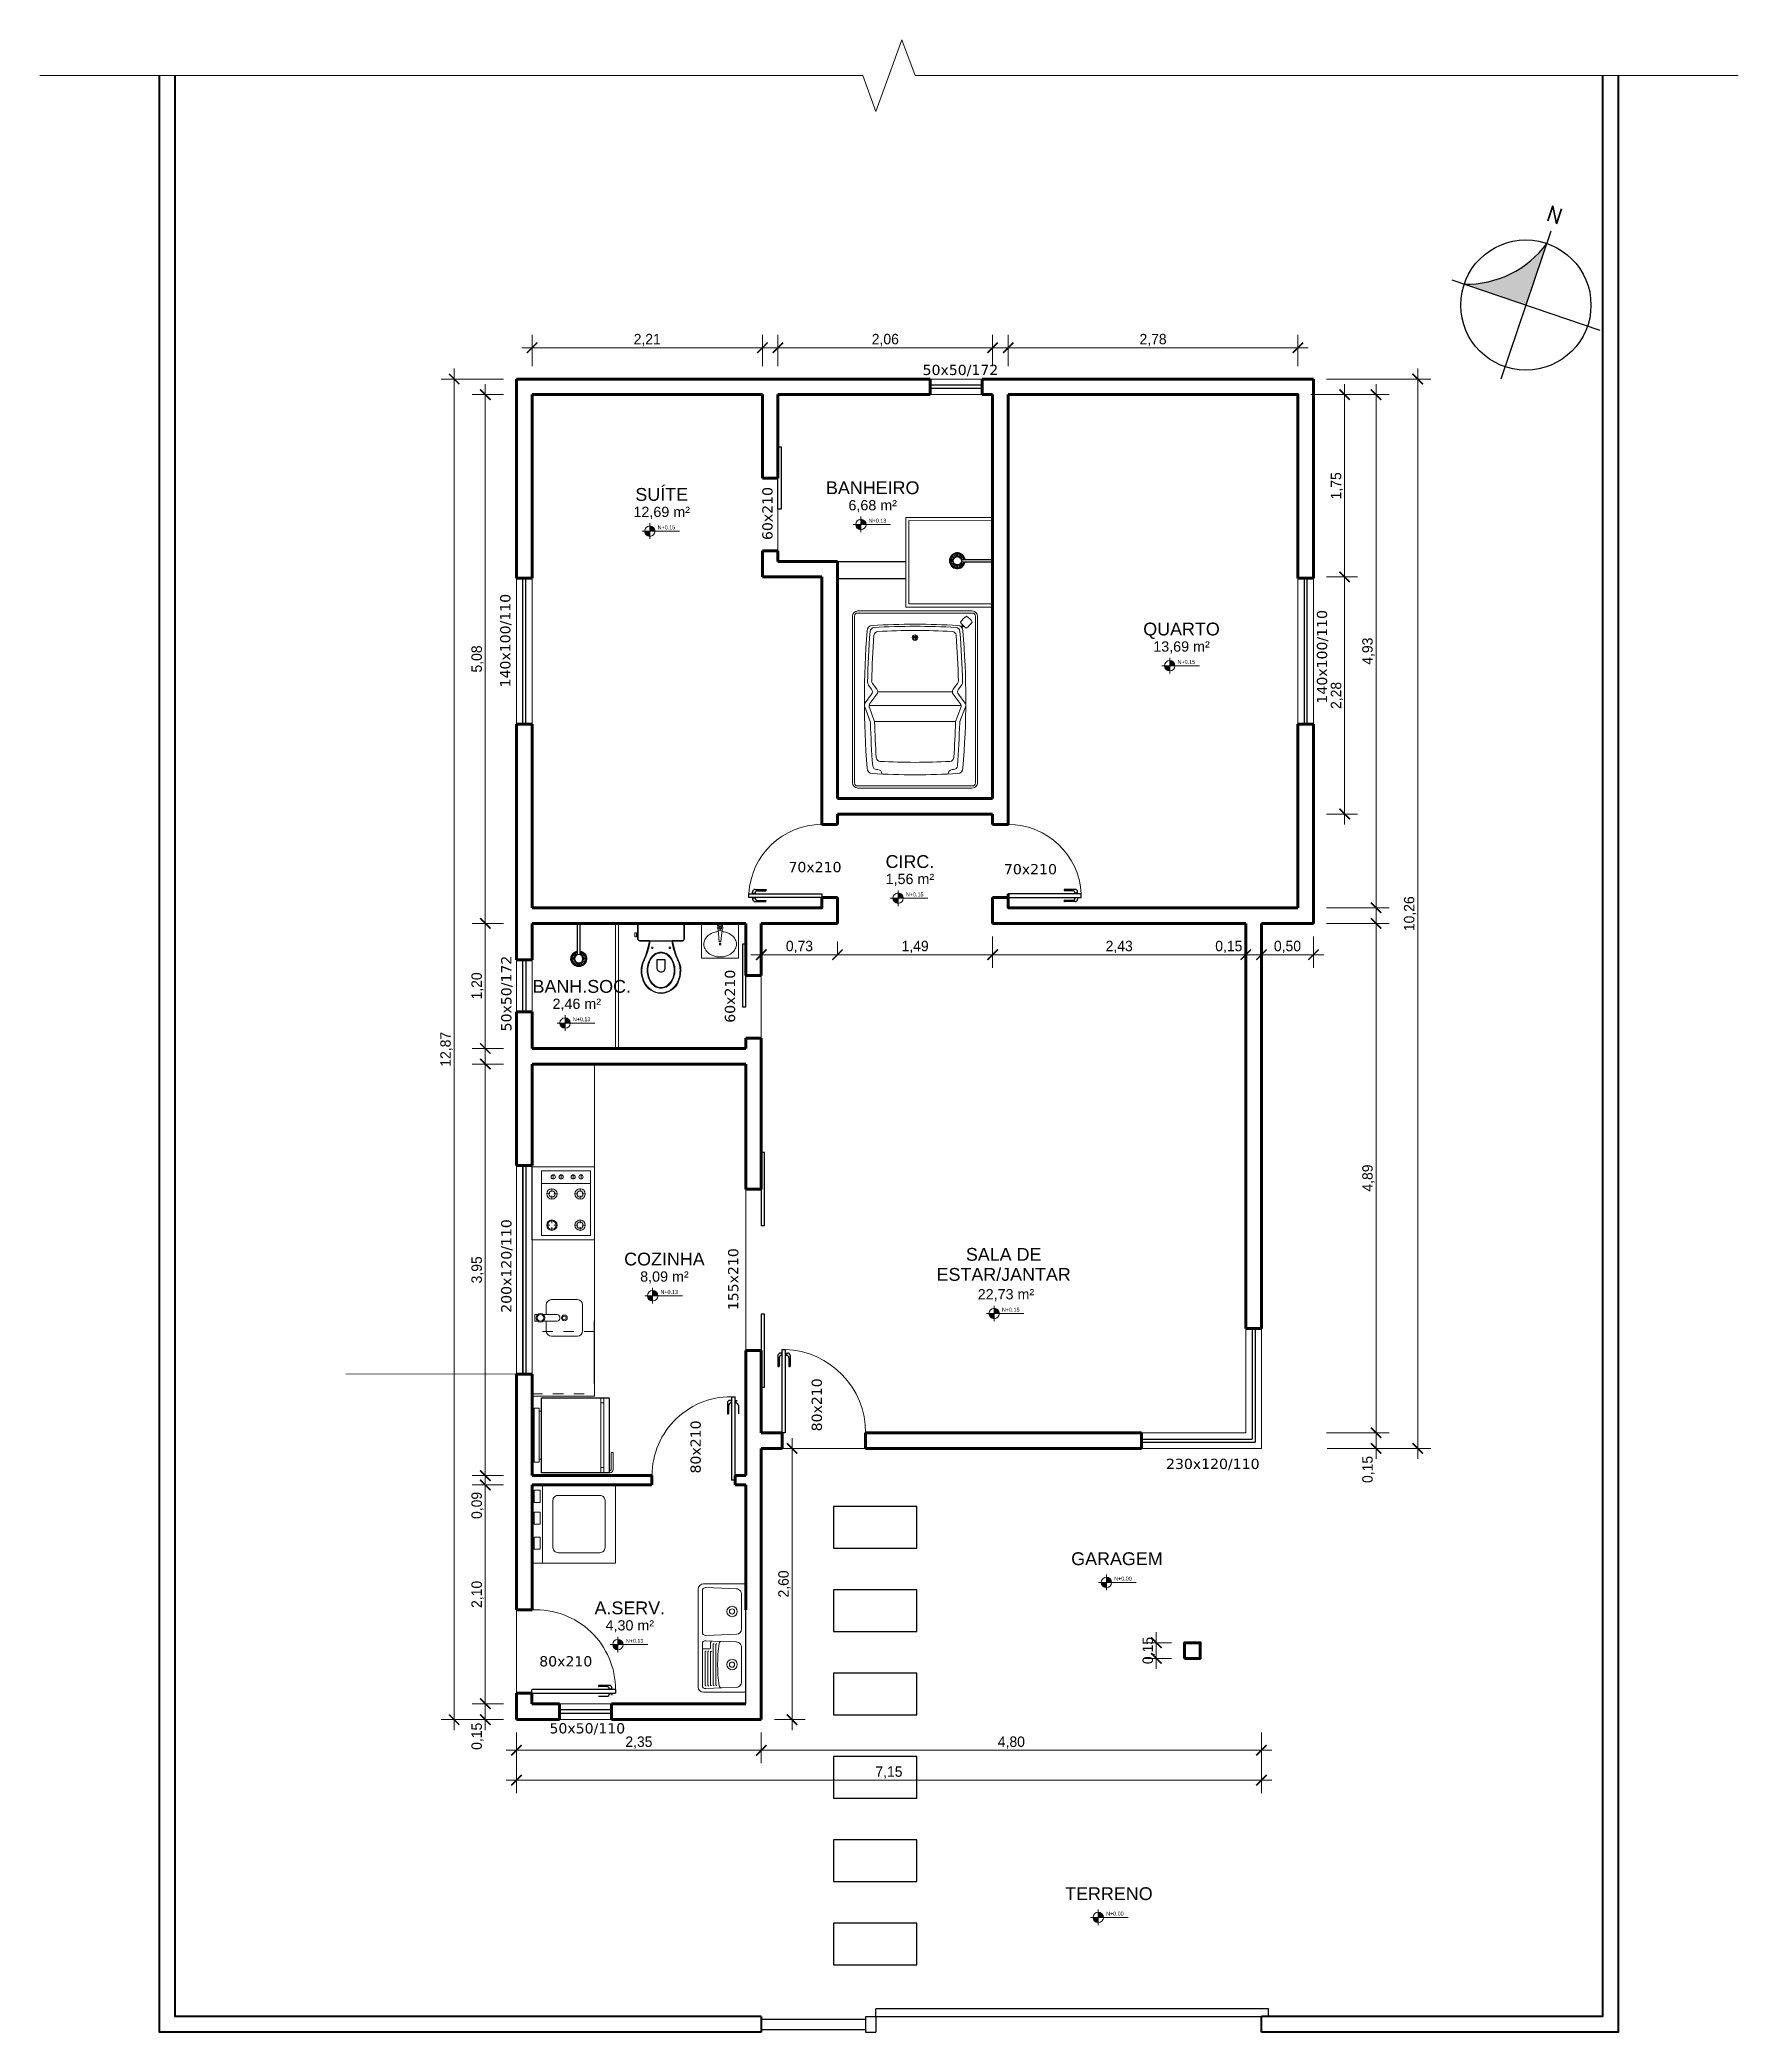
# Model space of a CAD drawing. Header units: millimetres. Extents: x 1521.6 to 1537.9, y 881.2 to 900.3.
import ezdxf

# ---------------------------------------------------------------- set-up
doc = ezdxf.new("R2010")
doc.units = ezdxf.units.MM
doc.linetypes.add('ACAD_ISO02W100', pattern=[15, 12, -3])
doc.linetypes.add('ACAD_ISO10W100', pattern=[18, 12, -3, 0, -3])
for name, color, linetype, lineweight in [('0.05', 8, 'Continuous', 5), ('0.13', 6, 'Continuous', 13), ('0.20', 7, 'Continuous', 20), ('0.30', 2, 'Continuous', 30), ('0.40', 3, 'Continuous', 40), ('0.60', 4, 'Continuous', 60), ('texto', 3, 'Continuous', 25)]:
    doc.layers.add(name, color=color, linetype=linetype, lineweight=lineweight)
doc.layers.add('LOUCAS', color=7, linetype='Continuous')
doc.styles.add('100X1', font='ROMANS', dxfattribs={"height": 0.25})
doc.dimstyles.new('COTA 02', dxfattribs={"dimtxt": 0.1, "dimasz": 0.1, "dimexe": 1.25, "dimexo": 0.625, "dimtad": 1, "dimzin": 4, "dimtxsty": 'Standard', "dimblk": 'ARCHTICK', "dimcen": 0.09, "dimdle": 0.1, "dimclrd": 256, "dimclre": 256, "dimclrt": 256, "dimadec": 0, "dimazin": 0, "dimtfac": 1, "dimtmove": 1, "dimatfit": 3, "dimldrblk": 'ARCHTICK', "dimfxl": 1, "dimlwd": -1, "dimlwe": -1, "dimarcsym": 0})

msp = doc.modelspace()

# ---------------------------------------------------------------- texts
at = {"layer": '0.13', "color": 2, "char_height": 0.0375, "width": 0.39111, "attachment_point": 7}
for s, insert in [('N+0.13', (1529.574, 895.696)), ('N+0.15', (1527.548, 895.632)), ('N+0.15', (1532.538, 894.34)), ('N+0.15', (1529.931, 892.109)), ('N+0.13', (1526.734, 890.911)), ('N+0.13', (1527.575, 888.293)), ('N+0.15', (1530.853, 888.123)), ('N+0.00', (1531.93, 885.542)), ('N+0.13', (1527.243, 884.945)), ('N+0.00', (1531.852, 882.327))]:
    msp.add_mtext(s, dxfattribs=dict(at, insert=insert))
at = {"layer": 'texto', "lineweight": 9, "attachment_point": 2, "line_spacing_factor": 0.938532}
for s, insert, char_height, width in [('{\\fVerdana|b0|i0|c0|p34;50x50/172}', (1530.454, 897.212), 0.09835, 0.79931), ('{\\fArial|b0|i0|c0|p34;SUÍTE}', (1527.587, 896.029), 0.12294, 0.7035), ('{\\fArial|b0|i0|c0|p34;BANHEIRO}', (1529.612, 896.093), 0.12294, 0.7035), ('{\\fArial|b0|i0|c0|p34;6,68 m²}', (1529.612, 895.913), 0.09835, 0.5544), ('{\\fArial|b0|i0|c0|p34;12,69 m²}', (1527.587, 895.849), 0.09835, 0.5544), ('{\\fArial|b0|i0|c0|p34;QUARTO}', (1532.576, 894.737), 0.12294, 0.7035), ('{\\fArial|b0|i0|c0|p34;13,69 m²}', (1532.576, 894.557), 0.09835, 0.5544), ('{\\fVerdana|b0|i0|c0|p34;70x210}', (1529.058, 892.44), 0.09835, 0.79931), ('{\\fArial|b0|i0|c0|p34;CIRC.}', (1529.969, 892.505), 0.12294, 0.7035), ('{\\fArial|b0|i0|c0|p34;1,56 m²}', (1529.969, 892.326), 0.09835, 0.5544), ('{\\fVerdana|b0|i0|c0|p34;70x210}', (1531.126, 892.42), 0.09835, 0.79931), ('{\\fArial|b0|i0|c0|p34;  BANH.SOC.}', (1526.772, 891.307), 0.12294, 1.50665), ('{\\fArial|b0|i0|c0|p34;2,46 m²}', (1526.772, 891.128), 0.09835, 0.5544), ('{\\fArial|b0|i0|c0|p34;COZINHA}', (1527.613, 888.69), 0.12294, 0.7035), ('{\\fArial|b0|i0|c0|p34;SALA DE \\PESTAR/JANTAR}', (1530.869, 888.735), 0.12294, 2.19926), ('{\\fArial|b0|i0|c0|p34;8,09 m²}', (1527.613, 888.51), 0.09835, 0.5544), ('{\\fArial|b0|i0|c0|p34;22,73 m²}', (1530.891, 888.34), 0.09835, 0.5544), ('{\\fVerdana|b0|i0|c0|p34;230x120/110}', (1532.876, 886.712), 0.09835, 0.79931), ('{\\fArial|b0|i0|c0|p34;GARAGEM}', (1531.956, 885.814), 0.12294, 2.19926), ('{\\fArial|b0|i0|c0|p34;A.SERV.}', (1527.281, 885.342), 0.12294, 0.7035), ('{\\fArial|b0|i0|c0|p34;4,30 m²}', (1527.281, 885.162), 0.09835, 0.5544), ('{\\fVerdana|b0|i0|c0|p34;80x210}', (1526.666, 884.817), 0.09835, 0.79931), ('{\\fVerdana|b0|i0|c0|p34;50x50/110}', (1526.873, 884.174), 0.09835, 0.79931), ('{\\fArial|b0|i0|c0|p34;TERRENO}', (1531.879, 882.599), 0.12294, 2.19926)]:
    msp.add_mtext(s, dxfattribs=dict(at, insert=insert, char_height=char_height, width=width))
at = {"layer": 'texto', "lineweight": 9, "char_height": 0.09835, "width": 0.79931, "attachment_point": 2, "rotation": 90, "line_spacing_factor": 0.938532}
for s, insert in [('{\\fVerdana|b0|i0|c0|p34;60x210}', (1528.552, 895.784)), ('{\\fVerdana|b0|i0|c0|p34;140x100/110}', (1526.036, 894.564)), ('{\\fVerdana|b0|i0|c0|p34;140x100/110}', (1533.875, 894.409)), ('{\\fVerdana|b0|i0|c0|p34;50x50/172}', (1526.046, 891.177)), ('{\\fVerdana|b0|i0|c0|p34;60x210}', (1528.193, 891.151)), ('{\\fVerdana|b0|i0|c0|p34;200x120/110}', (1526.046, 888.562)), ('{\\fVerdana|b0|i0|c0|p34;155x210}', (1528.224, 888.435)), ('{\\fVerdana|b0|i0|c0|p34;80x210}', (1529.026, 887.229)), ('{\\fVerdana|b0|i0|c0|p34;80x210}', (1527.863, 886.825))]:
    msp.add_mtext(s, dxfattribs=dict(at, insert=insert))

# ---------------------------------------------------------------- blocks, each defined once
blk = doc.blocks.new('CHUVEI')
at = {"layer": 'LOUCAS'}
for p, q in [((0.069, -0.069), (-0.233, -0.069)), ((0.069, -0.094), (-0.233, -0.094)), ((0.061, -0.069), (0.042, -0.064)), ((0.042, -0.099), (0.061, -0.094)), ((0.073, -0.061), (0.049, -0.047)), ((0.049, -0.115), (0.073, -0.101)), ((0.079, -0.053), (0.06, -0.033)), ((0.06, -0.129), (0.079, -0.109)), ((0.087, -0.046), (0.074, -0.023)), ((0.074, -0.14), (0.087, -0.116)), ((0.097, -0.042), (0.09, -0.016)), ((0.09, -0.146), (0.097, -0.12)), ((0.107, -0.041), (0.107, -0.014)), ((0.107, -0.149), (0.107, -0.121)), ((0.118, -0.042), (0.125, -0.016)), ((0.125, -0.146), (0.118, -0.12)), ((0.127, -0.046), (0.141, -0.023)), ((0.141, -0.14), (0.127, -0.116)), ((0.136, -0.053), (0.155, -0.033)), ((0.155, -0.129), (0.136, -0.109)), ((0.142, -0.061), (0.166, -0.047)), ((0.166, -0.115), (0.142, -0.101)), ((0.146, -0.071), (0.173, -0.064)), ((0.173, -0.099), (0.146, -0.091)), ((0.147, -0.081), (0.175, -0.081))]:
    blk.add_line(p, q, dxfattribs=at)
blk.add_circle((0.107, -0.081), 0.04, dxfattribs=at)
for radius, start, end in [(0.075, 189.5941, 170.4059), (0.0675, 190.6719, 169.3281)]:
    blk.add_arc((0.107, -0.081), radius, start, end, dxfattribs=at)
blk = doc.blocks.new('_ArchTick')
at = {"color": 0, "linetype": 'ByBlock', "const_width": 0.15}
blk.add_lwpolyline([(-0.5, -0.5), (0.5, 0.5)], dxfattribs=at)
blk = doc.blocks.new('*D40')
at = {"layer": '0.13', "transparency": 16777216}
for p, q in [((1526.193, 884.083), (1526.193, 883.789)), ((1528.543, 884.083), (1528.543, 883.789)), ((1526.093, 883.914), (1528.643, 883.914))]:
    blk.add_line(p, q, dxfattribs=at)
at = {"layer": 'Defpoints', "color": 0, "linetype": 'ACAD_ISO10W100', "transparency": 16777216}
for p in [(1526.193, 884.208), (1528.543, 884.208), (1528.543, 883.914)]:
    blk.add_point(p, dxfattribs=at)
at = {"layer": '0.13', "linetype": 'ACAD_ISO10W100', "transparency": 16777216, "xscale": 0.1, "yscale": 0.1, "zscale": 0.1, "rotation": 180}
blk.add_blockref('_ArchTick', (1526.193, 883.914), dxfattribs=at)
at = {"layer": '0.13', "linetype": 'ACAD_ISO10W100', "transparency": 16777216, "xscale": 0.1, "yscale": 0.1, "zscale": 0.1}
blk.add_blockref('_ArchTick', (1528.543, 883.914), dxfattribs=at)
at = {"layer": '0.13', "color": 7, "linetype": 'ACAD_ISO10W100', "transparency": 16777216, "insert": (1527.368, 883.987), "char_height": 0.1, "attachment_point": 5}
blk.add_mtext('2,35', dxfattribs=at)
blk = doc.blocks.new('*D41')
at = {"layer": '0.13', "transparency": 16777216}
for p, q in [((1528.543, 884.083), (1528.543, 883.789)), ((1533.343, 884.083), (1533.343, 883.789)), ((1528.443, 883.914), (1533.443, 883.914))]:
    blk.add_line(p, q, dxfattribs=at)
at = {"layer": 'Defpoints', "color": 0, "linetype": 'ACAD_ISO10W100', "transparency": 16777216}
for p in [(1528.543, 884.208), (1533.343, 884.208), (1533.343, 883.914)]:
    blk.add_point(p, dxfattribs=at)
at = {"layer": '0.13', "linetype": 'ACAD_ISO10W100', "transparency": 16777216, "xscale": 0.1, "yscale": 0.1, "zscale": 0.1, "rotation": 180}
blk.add_blockref('_ArchTick', (1528.543, 883.914), dxfattribs=at)
at = {"layer": '0.13', "linetype": 'ACAD_ISO10W100', "transparency": 16777216, "xscale": 0.1, "yscale": 0.1, "zscale": 0.1}
blk.add_blockref('_ArchTick', (1533.343, 883.914), dxfattribs=at)
at = {"layer": '0.13', "color": 7, "linetype": 'ACAD_ISO10W100', "transparency": 16777216, "insert": (1530.943, 883.987), "char_height": 0.1, "attachment_point": 5}
blk.add_mtext('4,80', dxfattribs=at)
blk = doc.blocks.new('*D42')
at = {"layer": '0.13', "transparency": 16777216}
for p, q in [((1528.543, 891.725), (1528.543, 891.425)), ((1529.274, 891.55), (1529.274, 891.675)), ((1528.443, 891.55), (1529.374, 891.55))]:
    blk.add_line(p, q, dxfattribs=at)
at = {"layer": 'Defpoints', "color": 0, "linetype": 'ACAD_ISO10W100', "transparency": 16777216}
for p in [(1528.543, 891.85), (1529.274, 891.55), (1529.274, 891.55)]:
    blk.add_point(p, dxfattribs=at)
at = {"layer": '0.13', "linetype": 'ACAD_ISO10W100', "transparency": 16777216, "xscale": 0.1, "yscale": 0.1, "zscale": 0.1, "rotation": 180}
blk.add_blockref('_ArchTick', (1528.543, 891.55), dxfattribs=at)
at = {"layer": '0.13', "linetype": 'ACAD_ISO10W100', "transparency": 16777216, "xscale": 0.1, "yscale": 0.1, "zscale": 0.1}
blk.add_blockref('_ArchTick', (1529.274, 891.55), dxfattribs=at)
at = {"layer": '0.13', "color": 7, "linetype": 'ACAD_ISO10W100', "transparency": 16777216, "insert": (1528.909, 891.624), "char_height": 0.1, "attachment_point": 5}
blk.add_mtext('0,73', dxfattribs=at)
blk = doc.blocks.new('*D43')
at = {"layer": '0.13', "transparency": 16777216}
for p, q in [((1529.274, 891.55), (1529.274, 891.675)), ((1530.763, 891.725), (1530.763, 891.425)), ((1529.174, 891.55), (1530.863, 891.55))]:
    blk.add_line(p, q, dxfattribs=at)
at = {"layer": 'Defpoints', "color": 0, "linetype": 'ACAD_ISO10W100', "transparency": 16777216}
for p in [(1530.763, 891.85), (1529.274, 891.55), (1530.763, 891.55)]:
    blk.add_point(p, dxfattribs=at)
at = {"layer": '0.13', "linetype": 'ACAD_ISO10W100', "transparency": 16777216, "xscale": 0.1, "yscale": 0.1, "zscale": 0.1, "rotation": 180}
blk.add_blockref('_ArchTick', (1529.274, 891.55), dxfattribs=at)
at = {"layer": '0.13', "linetype": 'ACAD_ISO10W100', "transparency": 16777216, "xscale": 0.1, "yscale": 0.1, "zscale": 0.1}
blk.add_blockref('_ArchTick', (1530.763, 891.55), dxfattribs=at)
at = {"layer": '0.13', "color": 7, "linetype": 'ACAD_ISO10W100', "transparency": 16777216, "insert": (1530.019, 891.624), "char_height": 0.1, "attachment_point": 5}
blk.add_mtext('1,49', dxfattribs=at)
blk = doc.blocks.new('*D44')
at = {"layer": '0.13', "transparency": 16777216}
for p, q in [((1530.763, 891.725), (1530.763, 891.425)), ((1533.193, 891.725), (1533.193, 891.425)), ((1530.663, 891.55), (1533.293, 891.55))]:
    blk.add_line(p, q, dxfattribs=at)
at = {"layer": 'Defpoints', "color": 0, "linetype": 'ACAD_ISO10W100', "transparency": 16777216}
for p in [(1530.763, 891.85), (1533.193, 891.85), (1533.193, 891.55)]:
    blk.add_point(p, dxfattribs=at)
at = {"layer": '0.13', "linetype": 'ACAD_ISO10W100', "transparency": 16777216, "xscale": 0.1, "yscale": 0.1, "zscale": 0.1, "rotation": 180}
blk.add_blockref('_ArchTick', (1530.763, 891.55), dxfattribs=at)
at = {"layer": '0.13', "linetype": 'ACAD_ISO10W100', "transparency": 16777216, "xscale": 0.1, "yscale": 0.1, "zscale": 0.1}
blk.add_blockref('_ArchTick', (1533.193, 891.55), dxfattribs=at)
at = {"layer": '0.13', "color": 7, "linetype": 'ACAD_ISO10W100', "transparency": 16777216, "insert": (1531.978, 891.624), "char_height": 0.1, "attachment_point": 5}
blk.add_mtext('2,43', dxfattribs=at)
blk = doc.blocks.new('*D45')
at = {"layer": '0.13', "transparency": 16777216}
for p, q in [((1533.343, 891.725), (1533.343, 891.425)), ((1533.843, 891.725), (1533.843, 891.425)), ((1533.243, 891.55), (1533.943, 891.55))]:
    blk.add_line(p, q, dxfattribs=at)
at = {"layer": 'Defpoints', "color": 0, "linetype": 'ACAD_ISO10W100', "transparency": 16777216}
for p in [(1533.343, 891.85), (1533.843, 891.85), (1533.843, 891.55)]:
    blk.add_point(p, dxfattribs=at)
at = {"layer": '0.13', "linetype": 'ACAD_ISO10W100', "transparency": 16777216, "xscale": 0.1, "yscale": 0.1, "zscale": 0.1, "rotation": 180}
blk.add_blockref('_ArchTick', (1533.343, 891.55), dxfattribs=at)
at = {"layer": '0.13', "linetype": 'ACAD_ISO10W100', "transparency": 16777216, "xscale": 0.1, "yscale": 0.1, "zscale": 0.1}
blk.add_blockref('_ArchTick', (1533.843, 891.55), dxfattribs=at)
at = {"layer": '0.13', "color": 7, "linetype": 'ACAD_ISO10W100', "transparency": 16777216, "insert": (1533.593, 891.624), "char_height": 0.1, "attachment_point": 5}
blk.add_mtext('0,50', dxfattribs=at)
blk = doc.blocks.new('*D46')
at = {"layer": '0.13', "transparency": 16777216}
for p, q in [((1533.193, 891.725), (1533.193, 891.425)), ((1533.343, 891.725), (1533.343, 891.425)), ((1533.093, 891.55), (1533.443, 891.55))]:
    blk.add_line(p, q, dxfattribs=at)
at = {"layer": 'Defpoints', "color": 0, "linetype": 'ACAD_ISO10W100', "transparency": 16777216}
for p in [(1533.193, 891.85), (1533.343, 891.85), (1533.343, 891.55)]:
    blk.add_point(p, dxfattribs=at)
at = {"layer": '0.13', "linetype": 'ACAD_ISO10W100', "transparency": 16777216, "xscale": 0.1, "yscale": 0.1, "zscale": 0.1, "rotation": 180}
blk.add_blockref('_ArchTick', (1533.193, 891.55), dxfattribs=at)
at = {"layer": '0.13', "linetype": 'ACAD_ISO10W100', "transparency": 16777216, "xscale": 0.1, "yscale": 0.1, "zscale": 0.1}
blk.add_blockref('_ArchTick', (1533.343, 891.55), dxfattribs=at)
at = {"layer": '0.13', "color": 7, "linetype": 'ACAD_ISO10W100', "transparency": 16777216, "insert": (1533.03, 891.624), "char_height": 0.1, "attachment_point": 5}
blk.add_mtext('0,15', dxfattribs=at)
blk = doc.blocks.new('*D47')
at = {"layer": '0.13', "transparency": 16777216}
for p, q in [((1526.193, 884.083), (1526.193, 883.502)), ((1533.343, 884.083), (1533.343, 883.502)), ((1526.093, 883.627), (1533.443, 883.627))]:
    blk.add_line(p, q, dxfattribs=at)
at = {"layer": 'Defpoints', "color": 0, "linetype": 'ACAD_ISO10W100', "transparency": 16777216}
for p in [(1526.193, 884.208), (1533.343, 884.208), (1533.343, 883.627)]:
    blk.add_point(p, dxfattribs=at)
at = {"layer": '0.13', "linetype": 'ACAD_ISO10W100', "transparency": 16777216, "xscale": 0.1, "yscale": 0.1, "zscale": 0.1, "rotation": 180}
blk.add_blockref('_ArchTick', (1526.193, 883.627), dxfattribs=at)
at = {"layer": '0.13', "linetype": 'ACAD_ISO10W100', "transparency": 16777216, "xscale": 0.1, "yscale": 0.1, "zscale": 0.1}
blk.add_blockref('_ArchTick', (1533.343, 883.627), dxfattribs=at)
at = {"layer": '0.13', "color": 7, "linetype": 'ACAD_ISO10W100', "transparency": 16777216, "insert": (1529.768, 883.7), "char_height": 0.1, "attachment_point": 5}
blk.add_mtext('7,15', dxfattribs=at)
blk = doc.blocks.new('*D48')
at = {"layer": '0.13', "transparency": 16777216}
for p, q in [((1525.894, 884.108), (1525.894, 884.461)), ((1526.068, 884.361), (1525.769, 884.361)), ((1526.068, 884.208), (1525.769, 884.208))]:
    blk.add_line(p, q, dxfattribs=at)
at = {"layer": 'Defpoints', "color": 0, "linetype": 'ACAD_ISO10W100', "transparency": 16777216}
for p in [(1525.894, 884.361), (1526.193, 884.361), (1526.193, 884.208)]:
    blk.add_point(p, dxfattribs=at)
at = {"layer": '0.13', "linetype": 'ACAD_ISO10W100', "transparency": 16777216, "xscale": 0.1, "yscale": 0.1, "zscale": 0.1}
for p, rotation in [((1525.894, 884.361), 90), ((1525.894, 884.208), 270)]:
    blk.add_blockref('_ArchTick', p, dxfattribs=dict(at, rotation=rotation))
at = {"layer": '0.13', "color": 7, "linetype": 'ACAD_ISO10W100', "transparency": 16777216, "insert": (1525.82, 884.048), "char_height": 0.1, "attachment_point": 5, "rotation": 90}
blk.add_mtext('0,15', dxfattribs=at)
blk = doc.blocks.new('*D49')
at = {"layer": '0.13', "transparency": 16777216}
for p, q in [((1525.894, 884.261), (1525.894, 886.56)), ((1526.068, 886.46), (1525.769, 886.46)), ((1526.068, 884.361), (1525.769, 884.361))]:
    blk.add_line(p, q, dxfattribs=at)
at = {"layer": 'Defpoints', "color": 0, "linetype": 'ACAD_ISO10W100', "transparency": 16777216}
for p in [(1525.894, 886.46), (1526.193, 886.46), (1526.193, 884.361)]:
    blk.add_point(p, dxfattribs=at)
at = {"layer": '0.13', "linetype": 'ACAD_ISO10W100', "transparency": 16777216, "xscale": 0.1, "yscale": 0.1, "zscale": 0.1}
for p, rotation in [((1525.894, 886.46), 90), ((1525.894, 884.361), 270)]:
    blk.add_blockref('_ArchTick', p, dxfattribs=dict(at, rotation=rotation))
at = {"layer": '0.13', "color": 7, "linetype": 'ACAD_ISO10W100', "transparency": 16777216, "insert": (1525.82, 885.41), "char_height": 0.1, "attachment_point": 5, "rotation": 90}
blk.add_mtext('2,10', dxfattribs=at)
blk = doc.blocks.new('*D50')
at = {"layer": '0.13', "transparency": 16777216}
for p, q in [((1526.068, 886.55), (1525.769, 886.55)), ((1525.894, 886.36), (1525.894, 886.65)), ((1526.068, 886.46), (1525.769, 886.46))]:
    blk.add_line(p, q, dxfattribs=at)
at = {"layer": 'Defpoints', "color": 0, "linetype": 'ACAD_ISO10W100', "transparency": 16777216}
for p in [(1525.894, 886.55), (1526.193, 886.55), (1526.193, 886.46)]:
    blk.add_point(p, dxfattribs=at)
at = {"layer": '0.13', "linetype": 'ACAD_ISO10W100', "transparency": 16777216, "xscale": 0.1, "yscale": 0.1, "zscale": 0.1}
for p, rotation in [((1525.894, 886.55), 90), ((1525.894, 886.46), 270)]:
    blk.add_blockref('_ArchTick', p, dxfattribs=dict(at, rotation=rotation))
at = {"layer": '0.13', "color": 7, "linetype": 'ACAD_ISO10W100', "transparency": 16777216, "insert": (1525.82, 886.264), "char_height": 0.1, "attachment_point": 5, "rotation": 90}
blk.add_mtext('0,09', dxfattribs=at)
blk = doc.blocks.new('*D51')
at = {"layer": '0.13', "transparency": 16777216}
for p, q in [((1525.894, 886.45), (1525.894, 890.6)), ((1526.068, 890.5), (1525.769, 890.5)), ((1526.068, 886.55), (1525.769, 886.55))]:
    blk.add_line(p, q, dxfattribs=at)
at = {"layer": 'Defpoints', "color": 0, "linetype": 'ACAD_ISO10W100', "transparency": 16777216}
for p in [(1525.894, 890.5), (1526.193, 890.5), (1526.193, 886.55)]:
    blk.add_point(p, dxfattribs=at)
at = {"layer": '0.13', "linetype": 'ACAD_ISO10W100', "transparency": 16777216, "xscale": 0.1, "yscale": 0.1, "zscale": 0.1}
for p, rotation in [((1525.894, 890.5), 90), ((1525.894, 886.55), 270)]:
    blk.add_blockref('_ArchTick', p, dxfattribs=dict(at, rotation=rotation))
at = {"layer": '0.13', "color": 7, "linetype": 'ACAD_ISO10W100', "transparency": 16777216, "insert": (1525.82, 888.525), "char_height": 0.1, "attachment_point": 5, "rotation": 90}
blk.add_mtext('3,95', dxfattribs=at)
blk = doc.blocks.new('*D52')
at = {"layer": '0.13', "transparency": 16777216}
for p, q in [((1525.894, 890.55), (1525.894, 891.95)), ((1526.068, 891.85), (1525.769, 891.85)), ((1526.068, 890.65), (1525.769, 890.65))]:
    blk.add_line(p, q, dxfattribs=at)
at = {"layer": 'Defpoints', "color": 0, "linetype": 'ACAD_ISO10W100', "transparency": 16777216}
for p in [(1525.894, 891.85), (1526.193, 891.85), (1526.193, 890.65)]:
    blk.add_point(p, dxfattribs=at)
at = {"layer": '0.13', "linetype": 'ACAD_ISO10W100', "transparency": 16777216, "xscale": 0.1, "yscale": 0.1, "zscale": 0.1}
for p, rotation in [((1525.894, 891.85), 90), ((1525.894, 890.65), 270)]:
    blk.add_blockref('_ArchTick', p, dxfattribs=dict(at, rotation=rotation))
at = {"layer": '0.13', "color": 7, "linetype": 'ACAD_ISO10W100', "transparency": 16777216, "insert": (1525.82, 891.25), "char_height": 0.1, "attachment_point": 5, "rotation": 90}
blk.add_mtext('1,20', dxfattribs=at)
blk = doc.blocks.new('*D53')
at = {"layer": '0.13', "transparency": 16777216}
for p, q in [((1525.894, 891.75), (1525.894, 897.025)), ((1526.068, 896.925), (1525.769, 896.925)), ((1526.068, 891.85), (1525.769, 891.85))]:
    blk.add_line(p, q, dxfattribs=at)
at = {"layer": 'Defpoints', "color": 0, "linetype": 'ACAD_ISO10W100', "transparency": 16777216}
for p in [(1525.894, 896.925), (1526.193, 896.925), (1526.193, 891.85)]:
    blk.add_point(p, dxfattribs=at)
at = {"layer": '0.13', "linetype": 'ACAD_ISO10W100', "transparency": 16777216, "xscale": 0.1, "yscale": 0.1, "zscale": 0.1}
for p, rotation in [((1525.894, 896.925), 90), ((1525.894, 891.85), 270)]:
    blk.add_blockref('_ArchTick', p, dxfattribs=dict(at, rotation=rotation))
at = {"layer": '0.13', "color": 7, "linetype": 'ACAD_ISO10W100', "transparency": 16777216, "insert": (1525.82, 894.388), "char_height": 0.1, "attachment_point": 5, "rotation": 90}
blk.add_mtext('5,08', dxfattribs=at)
blk = doc.blocks.new('*D54')
at = {"layer": '0.13', "transparency": 16777216}
for p, q in [((1526.068, 897.075), (1525.47, 897.075)), ((1525.595, 884.108), (1525.595, 897.175)), ((1526.068, 884.208), (1525.47, 884.208))]:
    blk.add_line(p, q, dxfattribs=at)
at = {"layer": 'Defpoints', "color": 0, "linetype": 'ACAD_ISO10W100', "transparency": 16777216}
for p in [(1525.595, 897.075), (1526.193, 897.075), (1526.193, 884.208)]:
    blk.add_point(p, dxfattribs=at)
at = {"layer": '0.13', "linetype": 'ACAD_ISO10W100', "transparency": 16777216, "xscale": 0.1, "yscale": 0.1, "zscale": 0.1}
for p, rotation in [((1525.595, 897.075), 90), ((1525.595, 884.208), 270)]:
    blk.add_blockref('_ArchTick', p, dxfattribs=dict(at, rotation=rotation))
at = {"layer": '0.13', "color": 7, "linetype": 'ACAD_ISO10W100', "transparency": 16777216, "insert": (1525.521, 890.642), "char_height": 0.1, "attachment_point": 5, "rotation": 90}
blk.add_mtext('12,87', dxfattribs=at)
blk = doc.blocks.new('*D55')
at = {"layer": '0.13', "transparency": 16777216}
for p, q in [((1526.343, 897.2), (1526.343, 897.5)), ((1528.553, 897.2), (1528.553, 897.5)), ((1526.243, 897.375), (1528.653, 897.375))]:
    blk.add_line(p, q, dxfattribs=at)
at = {"layer": 'Defpoints', "color": 0, "linetype": 'ACAD_ISO10W100', "transparency": 16777216}
for p in [(1528.553, 897.375), (1526.343, 897.075), (1528.553, 897.075)]:
    blk.add_point(p, dxfattribs=at)
at = {"layer": '0.13', "linetype": 'ACAD_ISO10W100', "transparency": 16777216, "xscale": 0.1, "yscale": 0.1, "zscale": 0.1, "rotation": 180}
blk.add_blockref('_ArchTick', (1526.343, 897.375), dxfattribs=at)
at = {"layer": '0.13', "linetype": 'ACAD_ISO10W100', "transparency": 16777216, "xscale": 0.1, "yscale": 0.1, "zscale": 0.1}
blk.add_blockref('_ArchTick', (1528.553, 897.375), dxfattribs=at)
at = {"layer": '0.13', "color": 7, "linetype": 'ACAD_ISO10W100', "transparency": 16777216, "insert": (1527.448, 897.449), "char_height": 0.1, "attachment_point": 5}
blk.add_mtext('2,21', dxfattribs=at)
blk = doc.blocks.new('*D56')
at = {"layer": '0.13', "transparency": 16777216}
for p, q in [((1528.703, 897.2), (1528.703, 897.5)), ((1530.763, 897.2), (1530.763, 897.5)), ((1528.603, 897.375), (1530.863, 897.375))]:
    blk.add_line(p, q, dxfattribs=at)
at = {"layer": 'Defpoints', "color": 0, "linetype": 'ACAD_ISO10W100', "transparency": 16777216}
for p in [(1530.763, 897.375), (1528.703, 897.075), (1530.763, 897.075)]:
    blk.add_point(p, dxfattribs=at)
at = {"layer": '0.13', "linetype": 'ACAD_ISO10W100', "transparency": 16777216, "xscale": 0.1, "yscale": 0.1, "zscale": 0.1, "rotation": 180}
blk.add_blockref('_ArchTick', (1528.703, 897.375), dxfattribs=at)
at = {"layer": '0.13', "linetype": 'ACAD_ISO10W100', "transparency": 16777216, "xscale": 0.1, "yscale": 0.1, "zscale": 0.1}
blk.add_blockref('_ArchTick', (1530.763, 897.375), dxfattribs=at)
at = {"layer": '0.13', "color": 7, "linetype": 'ACAD_ISO10W100', "transparency": 16777216, "insert": (1529.733, 897.449), "char_height": 0.1, "attachment_point": 5}
blk.add_mtext('2,06', dxfattribs=at)
blk = doc.blocks.new('*D57')
at = {"layer": '0.13', "transparency": 16777216}
for p, q in [((1530.913, 897.2), (1530.913, 897.5)), ((1533.693, 897.2), (1533.693, 897.5)), ((1530.813, 897.375), (1533.793, 897.375))]:
    blk.add_line(p, q, dxfattribs=at)
at = {"layer": 'Defpoints', "color": 0, "linetype": 'ACAD_ISO10W100', "transparency": 16777216}
for p in [(1533.693, 897.375), (1530.913, 897.075), (1533.693, 897.075)]:
    blk.add_point(p, dxfattribs=at)
at = {"layer": '0.13', "linetype": 'ACAD_ISO10W100', "transparency": 16777216, "xscale": 0.1, "yscale": 0.1, "zscale": 0.1, "rotation": 180}
blk.add_blockref('_ArchTick', (1530.913, 897.375), dxfattribs=at)
at = {"layer": '0.13', "linetype": 'ACAD_ISO10W100', "transparency": 16777216, "xscale": 0.1, "yscale": 0.1, "zscale": 0.1}
blk.add_blockref('_ArchTick', (1533.693, 897.375), dxfattribs=at)
at = {"layer": '0.13', "color": 7, "linetype": 'ACAD_ISO10W100', "transparency": 16777216, "insert": (1532.303, 897.449), "char_height": 0.1, "attachment_point": 5}
blk.add_mtext('2,78', dxfattribs=at)
blk = doc.blocks.new('*D58')
at = {"layer": '0.13', "transparency": 16777216}
for p, q in [((1534.141, 897.025), (1534.141, 895.075)), ((1533.968, 896.925), (1534.266, 896.925)), ((1533.968, 895.175), (1534.266, 895.175))]:
    blk.add_line(p, q, dxfattribs=at)
at = {"layer": 'Defpoints', "color": 0, "linetype": 'ACAD_ISO10W100', "transparency": 16777216}
for p in [(1533.843, 896.925), (1533.843, 895.175), (1534.141, 895.175)]:
    blk.add_point(p, dxfattribs=at)
at = {"layer": '0.13', "linetype": 'ACAD_ISO10W100', "transparency": 16777216, "xscale": 0.1, "yscale": 0.1, "zscale": 0.1}
for p, rotation in [((1534.141, 896.925), 90), ((1534.141, 895.175), 270)]:
    blk.add_blockref('_ArchTick', p, dxfattribs=dict(at, rotation=rotation))
at = {"layer": '0.13', "color": 7, "linetype": 'ACAD_ISO10W100', "transparency": 16777216, "insert": (1534.068, 896.05), "char_height": 0.1, "attachment_point": 5, "rotation": 90}
blk.add_mtext('1,75', dxfattribs=at)
blk = doc.blocks.new('*D59')
at = {"layer": '0.13', "transparency": 16777216}
for p, q in [((1533.968, 895.175), (1534.266, 895.175)), ((1534.141, 895.275), (1534.141, 892.8)), ((1533.968, 892.9), (1534.266, 892.9))]:
    blk.add_line(p, q, dxfattribs=at)
at = {"layer": 'Defpoints', "color": 0, "linetype": 'ACAD_ISO10W100', "transparency": 16777216}
for p in [(1533.843, 895.175), (1533.843, 892.9), (1534.141, 892.9)]:
    blk.add_point(p, dxfattribs=at)
at = {"layer": '0.13', "linetype": 'ACAD_ISO10W100', "transparency": 16777216, "xscale": 0.1, "yscale": 0.1, "zscale": 0.1}
for p, rotation in [((1534.141, 895.175), 90), ((1534.141, 892.9), 270)]:
    blk.add_blockref('_ArchTick', p, dxfattribs=dict(at, rotation=rotation))
at = {"layer": '0.13', "color": 7, "linetype": 'ACAD_ISO10W100', "transparency": 16777216, "insert": (1534.068, 894.038), "char_height": 0.1, "attachment_point": 5, "rotation": 90}
blk.add_mtext('2,28', dxfattribs=at)
blk = doc.blocks.new('*D60')
at = {"layer": '0.13', "transparency": 16777216}
for p, q in [((1534.443, 891.9), (1534.443, 897.025)), ((1533.818, 896.925), (1534.568, 896.925)), ((1533.968, 892), (1534.568, 892))]:
    blk.add_line(p, q, dxfattribs=at)
at = {"layer": 'Defpoints', "color": 0, "linetype": 'ACAD_ISO10W100', "transparency": 16777216}
for p in [(1533.693, 896.925), (1534.443, 896.925), (1533.843, 892)]:
    blk.add_point(p, dxfattribs=at)
at = {"layer": '0.13', "linetype": 'ACAD_ISO10W100', "transparency": 16777216, "xscale": 0.1, "yscale": 0.1, "zscale": 0.1}
for p, rotation in [((1534.443, 896.925), 90), ((1534.443, 892), 270)]:
    blk.add_blockref('_ArchTick', p, dxfattribs=dict(at, rotation=rotation))
at = {"layer": '0.13', "color": 7, "linetype": 'ACAD_ISO10W100', "transparency": 16777216, "insert": (1534.37, 894.463), "char_height": 0.1, "attachment_point": 5, "rotation": 90}
blk.add_mtext('4,93', dxfattribs=at)
blk = doc.blocks.new('*D61')
at = {"layer": '0.13', "transparency": 16777216}
for p, q in [((1534.443, 891.95), (1534.443, 886.861)), ((1533.968, 891.85), (1534.568, 891.85)), ((1533.968, 886.961), (1534.568, 886.961))]:
    blk.add_line(p, q, dxfattribs=at)
at = {"layer": 'Defpoints', "color": 0, "linetype": 'ACAD_ISO10W100', "transparency": 16777216}
for p in [(1533.843, 891.85), (1533.843, 886.961), (1534.443, 886.961)]:
    blk.add_point(p, dxfattribs=at)
at = {"layer": '0.13', "linetype": 'ACAD_ISO10W100', "transparency": 16777216, "xscale": 0.1, "yscale": 0.1, "zscale": 0.1}
for p, rotation in [((1534.443, 891.85), 90), ((1534.443, 886.961), 270)]:
    blk.add_blockref('_ArchTick', p, dxfattribs=dict(at, rotation=rotation))
at = {"layer": '0.13', "color": 7, "linetype": 'ACAD_ISO10W100', "transparency": 16777216, "insert": (1534.37, 889.406), "char_height": 0.1, "attachment_point": 5, "rotation": 90}
blk.add_mtext('4,89', dxfattribs=at)
blk = doc.blocks.new('*D62')
at = {"layer": '0.13', "transparency": 16777216}
for p, q in [((1533.968, 886.961), (1534.568, 886.961)), ((1534.443, 887.061), (1534.443, 886.711)), ((1533.973, 886.811), (1534.568, 886.811))]:
    blk.add_line(p, q, dxfattribs=at)
at = {"layer": 'Defpoints', "color": 0, "linetype": 'ACAD_ISO10W100', "transparency": 16777216}
for p in [(1533.843, 886.961), (1533.848, 886.811), (1534.443, 886.811)]:
    blk.add_point(p, dxfattribs=at)
at = {"layer": '0.13', "linetype": 'ACAD_ISO10W100', "transparency": 16777216, "xscale": 0.1, "yscale": 0.1, "zscale": 0.1}
for p, rotation in [((1534.443, 886.961), 90), ((1534.443, 886.811), 270)]:
    blk.add_blockref('_ArchTick', p, dxfattribs=dict(at, rotation=rotation))
at = {"layer": '0.13', "color": 7, "linetype": 'ACAD_ISO10W100', "transparency": 16777216, "insert": (1534.37, 886.609), "char_height": 0.1, "attachment_point": 5, "rotation": 90}
blk.add_mtext('0,15', dxfattribs=at)
blk = doc.blocks.new('*D63')
at = {"layer": '0.13', "transparency": 16777216}
for p, q in [((1533.968, 897.075), (1534.968, 897.075)), ((1534.843, 897.175), (1534.843, 886.711)), ((1533.973, 886.811), (1534.968, 886.811))]:
    blk.add_line(p, q, dxfattribs=at)
at = {"layer": 'Defpoints', "color": 0, "linetype": 'ACAD_ISO10W100', "transparency": 16777216}
for p in [(1533.843, 897.075), (1533.848, 886.811), (1534.843, 886.811)]:
    blk.add_point(p, dxfattribs=at)
at = {"layer": '0.13', "linetype": 'ACAD_ISO10W100', "transparency": 16777216, "xscale": 0.1, "yscale": 0.1, "zscale": 0.1}
for p, rotation in [((1534.843, 897.075), 90), ((1534.843, 886.811), 270)]:
    blk.add_blockref('_ArchTick', p, dxfattribs=dict(at, rotation=rotation))
at = {"layer": '0.13', "color": 7, "linetype": 'ACAD_ISO10W100', "transparency": 16777216, "insert": (1534.77, 891.943), "char_height": 0.1, "attachment_point": 5, "rotation": 90}
blk.add_mtext('10,26', dxfattribs=at)
blk = doc.blocks.new('*D64')
at = {"layer": '0.13', "transparency": 16777216}
for p, q in [((1528.838, 884.108), (1528.838, 886.911)), ((1528.668, 886.811), (1528.963, 886.811)), ((1528.668, 884.208), (1528.963, 884.208))]:
    blk.add_line(p, q, dxfattribs=at)
at = {"layer": 'Defpoints', "color": 0, "linetype": 'ACAD_ISO10W100', "transparency": 16777216}
for p in [(1528.543, 886.811), (1528.838, 886.811), (1528.543, 884.208)]:
    blk.add_point(p, dxfattribs=at)
at = {"layer": '0.13', "linetype": 'ACAD_ISO10W100', "transparency": 16777216, "xscale": 0.1, "yscale": 0.1, "zscale": 0.1}
for p, rotation in [((1528.838, 886.811), 90), ((1528.838, 884.208), 270)]:
    blk.add_blockref('_ArchTick', p, dxfattribs=dict(at, rotation=rotation))
at = {"layer": '0.13', "color": 7, "linetype": 'ACAD_ISO10W100', "transparency": 16777216, "insert": (1528.765, 885.51), "char_height": 0.1, "attachment_point": 5, "rotation": 90}
blk.add_mtext('2,60', dxfattribs=at)
blk = doc.blocks.new('*D65')
at = {"layer": '0.13', "transparency": 16777216}
for p, q in [((1532.334, 884.696), (1532.334, 885.046)), ((1532.481, 884.946), (1532.209, 884.946)), ((1532.481, 884.796), (1532.209, 884.796))]:
    blk.add_line(p, q, dxfattribs=at)
at = {"layer": 'Defpoints', "color": 0, "linetype": 'ACAD_ISO10W100', "transparency": 16777216}
for p in [(1532.334, 884.946), (1532.606, 884.946), (1532.606, 884.796)]:
    blk.add_point(p, dxfattribs=at)
at = {"layer": '0.13', "linetype": 'ACAD_ISO10W100', "transparency": 16777216, "xscale": 0.1, "yscale": 0.1, "zscale": 0.1}
for p, rotation in [((1532.334, 884.946), 90), ((1532.334, 884.796), 270)]:
    blk.add_blockref('_ArchTick', p, dxfattribs=dict(at, rotation=rotation))
at = {"layer": '0.13', "color": 7, "linetype": 'ACAD_ISO10W100', "transparency": 16777216, "insert": (1532.261, 884.871), "char_height": 0.1, "attachment_point": 5, "rotation": 90}
blk.add_mtext('0,15', dxfattribs=at)
blk = doc.blocks.new('Norte3')
blk.add_hatch(color=256).paths.add_polyline_path([(0, 0), (0, 1.25, -0.245858), (-1.25, 0)])
for p, q in [((0, 1.5), (0, -1.5)), ((-1.5, 0), (1.5, 0))]:
    blk.add_line(p, q)
at = {"color": 3}
blk.add_circle((0, 0), 1.25, dxfattribs=at)
blk.add_arc((-1.819, 1.819), 1.906, 287.3747, 342.6253)
at = {"color": 3, "style": '100X1'}
blk.add_text('N', height=0.3, dxfattribs=at).set_placement((-0.175, 1.668))

# ---------------------------------------------------------------- dimensions: what is measured, and where the dimension line sits
at = {"layer": '0.13', "linetype": 'ACAD_ISO10W100'}
for base, p1, p2, picture, middle in [((1528.553, 897.375), (1526.343, 897.075), (1528.553, 897.075), '*D55', (1527.448, 897.449)), ((1530.763, 897.375), (1528.703, 897.075), (1530.763, 897.075), '*D56', (1529.733, 897.449)), ((1533.693, 897.375), (1530.913, 897.075), (1533.693, 897.075), '*D57', (1532.303, 897.449)), ((1529.274, 891.55), (1528.543, 891.85), (1529.274, 891.55), '*D42', (1528.909, 891.624)), ((1530.763, 891.55), (1529.274, 891.55), (1530.763, 891.85), '*D43', (1530.019, 891.624)), ((1533.193, 891.55), (1530.763, 891.85), (1533.193, 891.85), '*D44', (1531.978, 891.624)), ((1533.843, 891.55), (1533.343, 891.85), (1533.843, 891.85), '*D45', (1533.593, 891.624)), ((1528.543, 883.914), (1526.193, 884.208), (1528.543, 884.208), '*D40', (1527.368, 883.987)), ((1533.343, 883.627), (1526.193, 884.208), (1533.343, 884.208), '*D47', (1529.768, 883.7)), ((1533.343, 883.914), (1528.543, 884.208), (1533.343, 884.208), '*D41', (1530.943, 883.987))]:
    dim = msp.add_linear_dim(base=base, p1=p1, p2=p2, dimstyle='COTA 02', override={"dimexe": 0.125, "dimexo": 0.125, "dimgap": 0.015, "dimzin": 1, "dimclrt": 7, "dimfxl": 10, "dimfxlon": 1}, dxfattribs=at)
    dim.commit()
    dim.dimension.update_dxf_attribs({"geometry": picture, "text_midpoint": middle})
for base, p1, p2, picture, middle in [((1525.595, 897.075), (1526.193, 884.208), (1526.193, 897.075), '*D54', (1525.521, 890.642)), ((1525.893728956, 896.92521204), (1526.193435558, 891.85021204), (1526.193435558, 896.92521204), '*D53', (1525.820395622, 894.38771204)), ((1534.443233831, 896.92521204), (1533.843435558, 892.00021204), (1533.693435558, 896.92521204), '*D60', (1534.369900498, 894.46271204)), ((1534.843, 886.811), (1533.843, 897.075), (1533.848, 886.811), '*D63', (1534.77, 891.943)), ((1534.141, 895.175), (1533.843, 896.925), (1533.843, 895.175), '*D58', (1534.068, 896.05)), ((1534.141347, 892.900211), (1533.843436, 895.175212), (1533.843436, 892.900211), '*D59', (1534.068014, 894.037712)), ((1525.894, 891.85), (1526.193, 890.65), (1526.193, 891.85), '*D52', (1525.82, 891.25)), ((1534.443, 886.961), (1533.843, 891.85), (1533.843, 886.961), '*D61', (1534.37, 889.406)), ((1525.894, 890.5), (1526.193, 886.55), (1526.193, 890.5), '*D51', (1525.82, 888.525)), ((1528.838, 886.811), (1528.543, 884.208), (1528.543, 886.811), '*D64', (1528.765, 885.51)), ((1525.894, 886.46), (1526.193, 884.361), (1526.193, 886.46), '*D49', (1525.82, 885.41))]:
    dim = msp.add_linear_dim(base=base, p1=p1, p2=p2, angle=90, dimstyle='COTA 02', override={"dimexe": 0.125, "dimexo": 0.125, "dimgap": 0.015, "dimzin": 1, "dimclrt": 7, "dimfxl": 10, "dimfxlon": 1}, dxfattribs=at)
    dim.commit()
    dim.dimension.update_dxf_attribs({"geometry": picture, "text_midpoint": middle})
dim = msp.add_linear_dim(base=(1533.343, 891.55), p1=(1533.193, 891.85), p2=(1533.343, 891.85), dimstyle='COTA 02', override={"dimexe": 0.125, "dimexo": 0.125, "dimgap": 0.015, "dimzin": 1, "dimclrt": 7, "dimfxl": 10, "dimfxlon": 1}, dxfattribs=at)
dim.commit()
dim.dimension.update_dxf_attribs({"geometry": '*D46', "text_midpoint": (1533.03, 891.55), "dimtype": 160})
for base, p1, p2, picture, middle in [((1534.443, 886.811), (1533.843, 886.961), (1533.848, 886.811), '*D62', (1534.443, 886.609)), ((1525.894, 886.55), (1526.193, 886.46), (1526.193, 886.55), '*D50', (1525.894, 886.264)), ((1532.334, 884.946), (1532.606, 884.796), (1532.606, 884.946), '*D65', (1532.334, 884.871)), ((1525.894, 884.361), (1526.193, 884.208), (1526.193, 884.361), '*D48', (1525.894, 884.048))]:
    dim = msp.add_linear_dim(base=base, p1=p1, p2=p2, angle=90, dimstyle='COTA 02', override={"dimexe": 0.125, "dimexo": 0.125, "dimgap": 0.015, "dimzin": 1, "dimclrt": 7, "dimfxl": 10, "dimfxlon": 1}, dxfattribs=at)
    dim.commit()
    dim.dimension.update_dxf_attribs({"geometry": picture, "text_midpoint": middle, "dimtype": 160})

# ---------------------------------------------------------------- hatches: boundary and pattern name
at = {"layer": '0.13'}
h = msp.add_hatch(color=2, dxfattribs=at)
h.paths.add_polyline_path([(1529.549, 895.679, 0.414214), (1529.499, 895.729), (1529.499, 895.679)])
h.paths.add_polyline_path([(1529.499, 895.629), (1529.499, 895.679), (1529.449, 895.679, 0.414214)])
h = msp.add_hatch(color=2, dxfattribs=at)
h.paths.add_polyline_path([(1527.523, 895.615, 0.414214), (1527.473, 895.665), (1527.473, 895.615)])
h.paths.add_polyline_path([(1527.473, 895.565), (1527.473, 895.615), (1527.423, 895.615, 0.414214)])
h = msp.add_hatch(color=2, dxfattribs=at)
h.paths.add_polyline_path([(1532.513, 894.323, 0.414214), (1532.463, 894.373), (1532.463, 894.323)])
h.paths.add_polyline_path([(1532.463, 894.273), (1532.463, 894.323), (1532.413, 894.323, 0.414214)])
h = msp.add_hatch(color=2, dxfattribs=at)
h.paths.add_polyline_path([(1529.906, 892.092, 0.414214), (1529.856, 892.142), (1529.856, 892.092)])
h.paths.add_polyline_path([(1529.856, 892.042), (1529.856, 892.092), (1529.806, 892.092, 0.414214)])
h = msp.add_hatch(color=2, dxfattribs=at)
h.paths.add_polyline_path([(1526.709, 890.894, 0.414214), (1526.659, 890.944), (1526.659, 890.894)])
h.paths.add_polyline_path([(1526.659, 890.844), (1526.659, 890.894), (1526.609, 890.894, 0.414214)])
h = msp.add_hatch(color=2, dxfattribs=at)
h.paths.add_polyline_path([(1527.55, 888.276, 0.414214), (1527.5, 888.326), (1527.5, 888.276)])
h.paths.add_polyline_path([(1527.5, 888.226), (1527.5, 888.276), (1527.45, 888.276, 0.414214)])
h = msp.add_hatch(color=2, dxfattribs=at)
h.paths.add_polyline_path([(1530.828, 888.106, 0.414214), (1530.778, 888.156), (1530.778, 888.106)])
h.paths.add_polyline_path([(1530.778, 888.056), (1530.778, 888.106), (1530.728, 888.106, 0.414214)])
h = msp.add_hatch(color=2, dxfattribs=at)
h.paths.add_polyline_path([(1531.905, 885.525, 0.414214), (1531.855, 885.575), (1531.855, 885.525)])
h.paths.add_polyline_path([(1531.855, 885.475), (1531.855, 885.525), (1531.805, 885.525, 0.414214)])
h = msp.add_hatch(color=2, dxfattribs=at)
h.paths.add_polyline_path([(1527.217, 884.928, 0.414214), (1527.167, 884.978), (1527.167, 884.928)])
h.paths.add_polyline_path([(1527.167, 884.878), (1527.167, 884.928), (1527.117, 884.928, 0.414214)])
h = msp.add_hatch(color=2, dxfattribs=at)
h.paths.add_polyline_path([(1531.827, 882.31, 0.414214), (1531.777, 882.36), (1531.777, 882.31)])
h.paths.add_polyline_path([(1531.777, 882.26), (1531.777, 882.31), (1531.727, 882.31, 0.414214)])

# ---------------------------------------------------------------- linework, layer by layer
for p, q in [((1522.768, 881.208), (1522.768, 899.987)), ((1529.273, 895.325), (1529.93, 895.325)), ((1529.273, 895.16), (1529.93, 895.16)), ((1527.363, 891.841), (1527.369, 891.846)), ((1527.369, 891.846), (1527.377, 891.847)), ((1527.377, 891.847), (1527.784, 891.847)), ((1527.377, 891.847), (1527.784, 891.847)), ((1528.393, 891.85), (1527.81, 891.85)), ((1526.343, 888.814), (1526.343, 889.514)), ((1528.738, 887.726), (1528.726, 887.726)), ((1528.743, 887.761), (1528.773, 887.761)), ((1528.784, 887.726), (1528.796, 887.726)), ((1528.392, 885.511), (1528.392, 884.361)), ((1536.768, 881.208), (1536.768, 884.208))]:
    msp.add_line(p, q)
at = {"linetype": 'ACAD_ISO02W100'}
msp.add_line((1526.943, 887.434), (1526.943, 888.034), dxfattribs=at)
at = {"color": 3}
for p, q in [((1529.543, 881.358), (1529.543, 881.208)), ((1529.543, 881.358), (1529.643, 881.358)), ((1529.643, 881.358), (1529.643, 881.208)), ((1529.543, 881.208), (1529.643, 881.208))]:
    msp.add_line(p, q, dxfattribs=at)
at = {"color": 2}
for p, q in [((1529.643, 881.358), (1529.643, 881.433)), ((1533.41, 881.358), (1533.41, 881.433)), ((1528.543, 881.333), (1529.543, 881.333)), ((1528.543, 881.233), (1529.543, 881.233))]:
    msp.add_line(p, q, dxfattribs=at)
for points in [[(1530.763, 895.175), (1530.763, 893.05)], [(1526.432, 887.298), (1527.082, 887.298), (1527.082, 886.578), (1526.432, 886.578), (1526.432, 887.298)]]:
    msp.add_lwpolyline(points)
for points in [[(1527.784, 891.847, -0.41795), (1527.804, 891.827), (1527.803, 891.699, -0.285153), (1527.795, 891.687, -0.066257), (1527.784, 891.683), (1527.687, 891.683), (1527.702, 891.615), (1527.723, 891.549), (1527.755, 891.472, -0.119324), (1527.768, 891.394, -0.070528), (1527.743, 891.284, -0.179319), (1527.677, 891.209, -0.090923), (1527.581, 891.177, -0.277827), (1527.418, 891.284, -0.09487), (1527.393, 891.377, -0.09487), (1527.405, 891.472), (1527.437, 891.549), (1527.458, 891.615), (1527.473, 891.683), (1527.377, 891.683, -0.192582), (1527.363, 891.689, -0.217997), (1527.357, 891.703), (1527.357, 891.827, -0.192582), (1527.363, 891.841, -0.181982), (1527.373, 891.846), (1527.788, 891.846, -0.249113), (1527.798, 891.841, -0.007656), (1527.802, 891.835)], [(1527.377, 891.683), (1527.784, 891.683, 0.162278), (1527.795, 891.687, 0.185139), (1527.803, 891.699), (1527.804, 891.827, 0.195653), (1527.798, 891.841, 0.130194), (1527.79, 891.846), (1527.373, 891.846, 0.192677), (1527.366, 891.843, 0.114608), (1527.358, 891.831), (1527.357, 891.702)], [(1527.621, 891.502), (1527.54, 891.502), (1527.54, 891.425, 0.414214), (1527.581, 891.384, 0.414214), (1527.621, 891.425), (1527.621, 891.502)]]:
    msp.add_lwpolyline(points, format="xyb")
for points in [[(1529.236, 885.855), (1530.036, 885.855), (1530.036, 886.255), (1529.236, 886.255)], [(1529.236, 885.055), (1530.036, 885.055), (1530.036, 885.455), (1529.236, 885.455)], [(1529.236, 884.255), (1530.036, 884.255), (1530.036, 884.655), (1529.236, 884.655)], [(1529.236, 883.455), (1530.036, 883.455), (1530.036, 883.855), (1529.236, 883.855)], [(1529.236, 882.655), (1530.036, 882.655), (1530.036, 883.055), (1529.236, 883.055)], [(1529.236, 881.855), (1530.036, 881.855), (1530.036, 882.255), (1529.236, 882.255)]]:
    msp.add_lwpolyline(points, close=True)
msp.add_arc((1527.376, 891.702), 0.0186, 179.51, 262.2313)
at = {"layer": '0.05', "linetype": 'ACAD_ISO02W100', "ltscale": 0.005}
for p, q in [((1526.943, 887.934), (1526.343, 887.934)), ((1526.343, 887.334), (1526.943, 887.334))]:
    msp.add_line(p, q, dxfattribs=at)
at = {"layer": '0.05'}
msp.add_line((1526.193, 887.525), (1524.555, 887.527), dxfattribs=at)
msp.add_lwpolyline([(1521.618, 899.987), (1529.518, 899.987), (1529.643, 899.644), (1529.893, 900.33), (1530.018, 899.987), (1537.918, 899.987)], dxfattribs=at)
at = {"layer": '0.13', "color": 2}
for p, q in [((1527.473, 895.54), (1527.473, 895.69)), ((1529.424, 895.679), (1529.784, 895.679)), ((1529.499, 895.604), (1529.499, 895.754)), ((1527.398, 895.615), (1527.759, 895.615)), ((1532.463, 894.248), (1532.463, 894.398)), ((1532.388, 894.323), (1532.748, 894.323)), ((1529.781, 892.092), (1530.141, 892.092)), ((1529.856, 892.017), (1529.856, 892.167)), ((1526.659, 890.819), (1526.659, 890.969)), ((1526.584, 890.894), (1526.944, 890.894)), ((1527.425, 888.276), (1527.785, 888.276)), ((1527.5, 888.201), (1527.5, 888.351)), ((1530.703, 888.106), (1531.063, 888.106)), ((1530.778, 888.031), (1530.778, 888.181)), ((1531.855, 885.45), (1531.855, 885.6)), ((1531.78, 885.525), (1532.14, 885.525)), ((1527.167, 884.853), (1527.167, 885.003)), ((1527.092, 884.928), (1527.453, 884.928)), ((1531.702, 882.31), (1532.063, 882.31)), ((1531.777, 882.235), (1531.777, 882.385))]:
    msp.add_line(p, q, dxfattribs=at)
at = {"layer": '0.13'}
for p, q in [((1528.543, 891.35), (1528.543, 890.75)), ((1528.393, 887.75), (1528.393, 889.3)), ((1529.543, 886.811), (1528.743, 886.811)), ((1526.193, 885.261), (1526.193, 884.461))]:
    msp.add_line(p, q, dxfattribs=at)
msp.add_lwpolyline([(1528.703, 896.125), (1528.703, 895.425)], dxfattribs=at)
at = {"layer": '0.13', "color": 2}
for centre in [(1529.499, 895.679), (1527.473, 895.615), (1532.463, 894.323), (1529.856, 892.092), (1526.659, 890.894), (1527.5, 888.276), (1530.778, 888.106), (1531.855, 885.525), (1527.167, 884.928), (1531.777, 882.31)]:
    msp.add_circle(centre, 0.05, dxfattribs=at)
at = {"layer": '0.13'}
for centre, radius, start, end in [((1529.123, 892.1), 0.7, 90, 177.134), ((1530.914, 892.1), 0.7, 2.866, 90), ((1528.743, 886.961), 0.801, 0, 87.8106), ((1528.251, 886.55), 0.757, 86.7595, 180), ((1526.378, 884.496), 0.766, 0, 92.5623)]:
    msp.add_arc(centre, radius, start, end, dxfattribs=at)
at = {"layer": '0.20'}
for p, q in [((1530.663, 897.075), (1530.163, 897.075)), ((1529.59, 896.925), (1529.59, 896.925)), ((1529.998, 896.925), (1529.998, 896.925)), ((1530.663, 896.925), (1530.163, 896.925)), ((1529.93, 894.886), (1529.93, 895.746)), ((1529.93, 895.746), (1530.763, 895.746)), ((1529.96, 894.916), (1529.96, 895.716)), ((1529.96, 895.716), (1530.763, 895.715)), ((1526.193, 893.763), (1526.193, 895.163)), ((1526.343, 895.163), (1526.343, 893.763)), ((1533.693, 895.163), (1533.693, 893.763)), ((1533.843, 893.763), (1533.843, 895.163)), ((1530.764, 894.916), (1529.96, 894.916)), ((1529.418, 893.199), (1529.418, 894.799)), ((1529.438, 893.199), (1529.438, 894.799)), ((1529.468, 894.849), (1530.568, 894.849)), ((1529.468, 894.829), (1530.568, 894.829)), ((1530.763, 894.886), (1529.93, 894.886)), ((1530.598, 893.199), (1530.598, 894.799)), ((1530.618, 893.199), (1530.618, 894.799)), ((1530.036, 894.593), (1530.001, 894.593)), ((1530.018, 894.576), (1530.018, 894.61)), ((1530.46, 894.698), (1530.476, 894.714)), ((1530.464, 894.695), (1530.46, 894.698)), ((1530.467, 894.691), (1530.483, 894.706)), ((1529.611, 894.153), (1529.652, 894.098)), ((1530.426, 894.153), (1530.385, 894.098)), ((1529.54, 893.968), (1529.602, 894.049)), ((1529.57, 894.14), (1529.602, 894.098)), ((1529.585, 893.961), (1529.652, 894.049)), ((1530.377, 894.073), (1529.66, 894.073)), ((1530.452, 893.961), (1530.385, 894.049)), ((1530.467, 894.14), (1530.435, 894.098)), ((1530.497, 893.968), (1530.435, 894.049)), ((1529.588, 893.787), (1529.535, 893.929)), ((1530.459, 893.943), (1529.578, 893.943)), ((1529.627, 893.795), (1529.58, 893.923)), ((1530.407, 893.789), (1529.63, 893.789)), ((1530.41, 893.795), (1530.457, 893.923)), ((1530.449, 893.787), (1530.502, 893.929)), ((1529.7, 893.284), (1529.7, 893.286)), ((1530.337, 893.284), (1530.337, 893.286)), ((1529.468, 893.169), (1530.568, 893.169)), ((1529.468, 893.149), (1530.568, 893.149)), ((1526.791, 891.85), (1526.766, 891.85)), ((1527.143, 891.85), (1527.143, 890.65)), ((1527.173, 891.85), (1527.173, 890.65)), ((1527.329, 891.74), (1527.329, 891.758)), ((1527.329, 891.758), (1527.344, 891.758)), ((1527.329, 891.722), (1527.329, 891.74)), ((1527.344, 891.722), (1527.329, 891.722)), ((1527.344, 891.758), (1527.344, 891.755)), ((1527.344, 891.755), (1527.344, 891.725)), ((1527.344, 891.755), (1527.357, 891.755)), ((1527.344, 891.722), (1527.344, 891.725)), ((1527.344, 891.725), (1527.357, 891.725)), ((1527.358, 891.835), (1527.357, 891.827)), ((1527.357, 891.827), (1527.357, 891.703)), ((1527.357, 891.703), (1527.357, 891.703)), ((1527.357, 891.703), (1527.358, 891.695)), ((1527.363, 891.841), (1527.358, 891.835)), ((1527.358, 891.695), (1527.363, 891.689)), ((1527.369, 891.846), (1527.363, 891.841)), ((1527.363, 891.689), (1527.369, 891.684)), ((1527.377, 891.847), (1527.369, 891.846)), ((1527.369, 891.684), (1527.377, 891.683)), ((1527.377, 891.847), (1527.377, 891.847)), ((1527.377, 891.683), (1527.58, 891.683)), ((1527.478, 891.682), (1527.478, 891.683)), ((1527.478, 891.682), (1527.478, 891.682)), ((1527.784, 891.683), (1527.58, 891.683)), ((1527.683, 891.682), (1527.682, 891.683)), ((1527.683, 891.682), (1527.683, 891.682)), ((1527.784, 891.847), (1527.784, 891.847)), ((1527.784, 891.847), (1527.792, 891.846)), ((1527.792, 891.684), (1527.784, 891.683)), ((1527.792, 891.846), (1527.798, 891.841)), ((1527.798, 891.689), (1527.792, 891.684)), ((1527.798, 891.841), (1527.802, 891.835)), ((1527.802, 891.695), (1527.798, 891.689)), ((1527.802, 891.835), (1527.804, 891.827)), ((1527.804, 891.703), (1527.802, 891.695)), ((1527.804, 891.827), (1527.804, 891.703)), ((1527.804, 891.703), (1527.804, 891.703)), ((1527.97, 891.517), (1527.97, 891.85)), ((1528.323, 891.85), (1528.323, 891.517)), ((1526.193, 891), (1526.193, 891.5)), ((1526.343, 891.5), (1526.343, 891)), ((1527.54, 891.425), (1527.54, 891.502)), ((1527.54, 891.502), (1527.581, 891.502)), ((1527.621, 891.502), (1527.58, 891.502)), ((1527.621, 891.425), (1527.621, 891.502)), ((1528.323, 891.517), (1527.97, 891.517)), ((1526.943, 889.514), (1526.943, 890.5)), ((1526.193, 887.525), (1526.193, 889.525)), ((1526.343, 889.514), (1526.943, 889.514)), ((1526.343, 889.514), (1526.343, 887.525)), ((1526.546, 889.397), (1526.546, 889.437)), ((1526.622, 889.397), (1526.622, 889.437)), ((1526.737, 889.397), (1526.737, 889.437)), ((1526.813, 889.397), (1526.813, 889.437)), ((1526.903, 889.474), (1526.903, 889.354)), ((1526.943, 889.514), (1526.943, 888.814)), ((1526.903, 889.354), (1526.433, 889.354)), ((1526.483, 889.257), (1526.513, 889.257)), ((1526.533, 889.306), (1526.533, 889.276)), ((1526.533, 889.206), (1526.533, 889.236)), ((1526.583, 889.256), (1526.553, 889.256)), ((1526.753, 889.256), (1526.783, 889.256)), ((1526.803, 889.306), (1526.803, 889.276)), ((1526.803, 889.206), (1526.803, 889.236)), ((1526.853, 889.256), (1526.823, 889.256)), ((1526.903, 888.854), (1526.903, 889.354)), ((1526.533, 889.003), (1526.533, 888.973)), ((1526.803, 889.003), (1526.803, 888.973)), ((1526.343, 888.814), (1526.943, 888.814)), ((1526.483, 888.954), (1526.513, 888.954)), ((1526.533, 888.903), (1526.533, 888.933)), ((1526.583, 888.953), (1526.553, 888.953)), ((1526.753, 888.953), (1526.783, 888.953)), ((1526.803, 888.903), (1526.803, 888.933)), ((1526.853, 888.953), (1526.823, 888.953)), ((1526.943, 888.814), (1526.943, 887.314)), ((1526.778, 888.239), (1526.528, 888.239)), ((1526.37, 888.037), (1526.37, 888.092)), ((1526.374, 888.096), (1526.398, 888.096)), ((1526.398, 888.033), (1526.374, 888.033)), ((1526.449, 888.096), (1526.582, 888.096)), ((1526.582, 888.033), (1526.449, 888.033)), ((1526.478, 888.189), (1526.478, 888.096)), ((1526.478, 888.033), (1526.478, 887.939)), ((1526.608, 888.058), (1526.608, 888.071)), ((1526.608, 888.071), (1526.608, 888.058)), ((1526.828, 887.939), (1526.828, 888.189)), ((1526.528, 887.889), (1526.778, 887.889)), ((1533.193, 887.961), (1533.193, 886.961)), ((1533.343, 887.961), (1533.343, 886.811)), ((1526.943, 887.314), (1526.343, 887.314)), ((1526.432, 887.298), (1526.432, 886.578)), ((1527.002, 887.298), (1526.432, 887.298)), ((1527.002, 887.298), (1527.002, 886.578)), ((1527.082, 887.298), (1527.032, 887.298)), ((1527.032, 887.298), (1527.032, 886.578)), ((1527.032, 886.578), (1527.032, 887.278)), ((1527.082, 887.298), (1527.082, 886.578)), ((1527.082, 886.578), (1527.082, 887.278)), ((1526.362, 887.198), (1526.362, 886.678)), ((1526.412, 887.198), (1526.362, 887.198)), ((1527.032, 887.248), (1527.002, 887.248)), ((1532.193, 886.961), (1533.193, 886.961)), ((1532.193, 886.811), (1533.343, 886.811)), ((1526.412, 886.678), (1526.362, 886.678)), ((1527.002, 886.578), (1526.432, 886.578)), ((1527.032, 886.628), (1527.002, 886.628)), ((1527.082, 886.578), (1527.032, 886.578)), ((1527.937, 885.461), (1527.937, 884.951)), ((1527.977, 885.406), (1527.977, 885.446)), ((1527.977, 885.246), (1527.977, 885.406)), ((1528.382, 885.511), (1527.987, 885.511)), ((1528.009, 885.476), (1528.164, 885.47)), ((1528.164, 885.47), (1528.304, 885.464)), ((1528.352, 885.414), (1528.352, 885.246)), ((1528.392, 884.991), (1528.392, 885.501)), ((1527.977, 885.246), (1527.977, 885.046)), ((1528.352, 885.077), (1528.352, 885.246)), ((1528.009, 885.016), (1528.164, 885.022)), ((1528.164, 885.022), (1528.304, 885.027)), ((1528.392, 884.481), (1528.392, 884.991)), ((1527.937, 884.951), (1527.937, 884.521)), ((1527.977, 884.896), (1527.977, 884.936)), ((1527.977, 884.736), (1527.977, 884.896)), ((1528.045, 884.886), (1527.987, 884.886)), ((1527.999, 884.964), (1528.154, 884.958)), ((1528.003, 884.736), (1528.003, 884.856)), ((1528.029, 884.736), (1528.029, 884.855)), ((1528.055, 884.896), (1528.055, 884.944)), ((1528.055, 884.736), (1528.055, 884.854)), ((1528.081, 884.736), (1528.081, 884.927)), ((1528.107, 884.736), (1528.107, 884.926)), ((1528.164, 884.96), (1528.304, 884.954)), ((1528.352, 884.904), (1528.352, 884.736)), ((1527.977, 884.736), (1527.977, 884.536)), ((1528.003, 884.736), (1528.003, 884.542)), ((1528.029, 884.736), (1528.029, 884.543)), ((1528.055, 884.736), (1528.055, 884.544)), ((1528.081, 884.736), (1528.081, 884.545)), ((1528.107, 884.736), (1528.107, 884.546)), ((1528.352, 884.567), (1528.352, 884.736)), ((1527.987, 884.471), (1528.382, 884.471)), ((1528.009, 884.506), (1528.164, 884.512)), ((1528.164, 884.512), (1528.304, 884.517)), ((1527.105, 884.361), (1526.605, 884.361)), ((1527.105, 884.208), (1526.605, 884.208))]:
    msp.add_line(p, q, dxfattribs=at)
for points in [[(1533.693, 893.763), (1533.693, 893.325)], [(1526.412, 886.678), (1526.412, 887.198)], [(1526.412, 887.168), (1526.432, 887.168)], [(1526.412, 886.708), (1526.432, 886.708)], [(1526.343, 885.71), (1526.343, 886.46), (1527.143, 886.46), (1527.143, 885.71), (1526.343, 885.71)], [(1526.443, 886.46), (1526.443, 885.71)]]:
    msp.add_lwpolyline(points, dxfattribs=at)
for points in [[(1528.13, 891.772, 0.056572), (1528.086, 891.763, 0.087813), (1528.037, 891.737, 0.105397), (1528.002, 891.695, 0.122418), (1527.991, 891.65, 0.122418), (1528.003, 891.605, 0.105397), (1528.037, 891.564, 0.087813), (1528.086, 891.538, 0.078449), (1528.148, 891.528, 0.078449), (1528.209, 891.538, 0.087813), (1528.258, 891.564, 0.105397), (1528.293, 891.606, 0.122418), (1528.304, 891.651, 0.122418), (1528.293, 891.696, 0.105397), (1528.258, 891.737, 0.087813), (1528.209, 891.763, 0.056572), (1528.165, 891.772)], [(1528.17, 891.822), (1528.171, 891.833, 0.534378), (1528.124, 891.833), (1528.125, 891.82)], [(1528.128, 891.788), (1528.14, 891.677, 0.623644), (1528.155, 891.677), (1528.166, 891.788)], [(1528.165, 891.772), (1528.165, 891.772, 0.1004)], [(1527.082, 886.598), (1527.091, 886.598, 0.414214), (1527.101, 886.608), (1527.101, 886.751), (1527.101, 886.771), (1527.121, 886.771), (1527.121, 886.608, -0.414214), (1527.091, 886.578), (1527.082, 886.578)], [(1526.588, 886.36), (1526.993, 886.36, -0.414214), (1527.043, 886.31), (1527.043, 885.86, -0.414214), (1526.993, 885.81), (1526.593, 885.81, -0.414214), (1526.543, 885.86), (1526.543, 886.313)]]:
    msp.add_lwpolyline(points, format="xyb", dxfattribs=at)
for points in [[(1528.176, 891.808), (1528.167, 891.788), (1528.148, 891.78), (1528.128, 891.788), (1528.12, 891.808), (1528.128, 891.827), (1528.148, 891.836), (1528.167, 891.828)], [(1526.903, 888.854), (1526.903, 889.474), (1526.433, 889.474), (1526.433, 888.854)], [(1526.364, 886.409), (1526.421, 886.409), (1526.421, 886.293), (1526.364, 886.293)], [(1526.364, 886.2), (1526.421, 886.2), (1526.421, 886.085), (1526.364, 886.085)], [(1526.364, 885.96), (1526.421, 885.96), (1526.421, 885.845), (1526.364, 885.845)]]:
    msp.add_lwpolyline(points, close=True, dxfattribs=at)
msp.add_lwpolyline([(1528.14, 891.808, -1), (1528.156, 891.808, -1)], format="xyb", close=True, dxfattribs=at)
for centre, radius in [((1530.018, 894.593), 0.0271), ((1530.018, 894.593), 0.0171), ((1528.148, 891.808), 0.0161), ((1527.496, 891.616), 0.00752), ((1527.665, 891.616), 0.00752), ((1528.148, 891.65), 0.00797), ((1526.546, 889.417), 0.02), ((1526.622, 889.417), 0.02), ((1526.737, 889.417), 0.02), ((1526.813, 889.417), 0.02), ((1526.533, 889.254), 0.05), ((1526.533, 889.254), 0.03), ((1526.803, 889.254), 0.05), ((1526.803, 889.254), 0.03), ((1526.533, 888.954), 0.05), ((1526.533, 888.954), 0.04), ((1526.803, 888.954), 0.05), ((1526.803, 888.954), 0.03), ((1526.424, 888.064), 0.0405), ((1526.424, 888.064), 0.032), ((1526.653, 888.064), 0.0271), ((1526.653, 888.064), 0.0171), ((1528.262, 885.246), 0.05), ((1528.262, 885.246), 0.025), ((1528.262, 884.736), 0.05), ((1528.262, 884.736), 0.025)]:
    msp.add_circle(centre, radius, dxfattribs=at)
for centre, radius, start, end in [((1529.468, 894.799), 0.05, 90, 180), ((1529.468, 894.799), 0.03, 90, 180), ((1530.018, 888.386), 6.336, 86.2899, 93.7101), ((1530.67, 894.583), 0.268, 126.4217, 143.5783), ((1530.594, 894.825), 0.163, 210.75, 239.25), ((1530.428, 894.659), 0.163, 30.75, 59.25), ((1530.352, 894.901), 0.268, 306.4217, 323.5783), ((1530.568, 894.799), 0.05, 0, 90), ((1530.568, 894.799), 0.03, 0, 90), ((1537.765, 893.999), 8.233, 175.4021, 184.5979), ((1529.608, 894.659), 0.05, 90, 180), ((1537.739, 893.999), 8.178, 175.4117, 178.8418), ((1529.627, 894.65), 0.04, 93.5801, 175.4117), ((1537.739, 893.999), 8.138, 175.6576, 178.7438), ((1530.018, 888.386), 6.316, 86.4199, 93.5801), ((1529.664, 894.612), 0.04, 93.261, 175.6576), ((1530.018, 888.386), 6.276, 86.739, 93.261), ((1530.373, 894.612), 0.04, 4.3424, 86.739), ((1530.41, 894.65), 0.04, 4.5883, 86.4199), ((1522.298, 893.999), 8.138, 1.2562, 4.3424), ((1530.428, 894.659), 0.05, 0, 90), ((1522.298, 893.999), 8.178, 1.1582, 4.5883), ((1522.272, 893.999), 8.233, 355.4021, 4.5979), ((1529.602, 894.164), 0.04, 178.8418, 217.068), ((1529.642, 894.177), 0.04, 178.7438, 217.068), ((1530.395, 894.177), 0.04, 322.932, 1.2562), ((1530.435, 894.164), 0.04, 322.932, 1.1582), ((1529.572, 893.943), 0.04, 142.932, 200.4228), ((1529.617, 893.937), 0.04, 142.932, 200.4228), ((1529.57, 894.073), 0.04, 322.932, 37.068), ((1529.62, 894.073), 0.04, 322.932, 37.068), ((1530.417, 894.073), 0.04, 142.932, 217.068), ((1530.467, 894.073), 0.04, 142.932, 217.068), ((1530.42, 893.937), 0.04, 339.5772, 37.068), ((1530.465, 893.943), 0.04, 339.5772, 37.068), ((1529.55, 893.774), 0.04, 1.5741, 20.4228), ((1537.765, 893.999), 8.178, 181.5741, 184.4575), ((1529.59, 893.781), 0.04, 1.5276, 20.4228), ((1537.765, 893.999), 8.138, 181.5276, 183.9249), ((1522.272, 893.999), 8.138, 356.0751, 358.4724), ((1530.447, 893.781), 0.04, 159.5772, 178.4724), ((1522.272, 893.999), 8.178, 355.5425, 358.4259), ((1530.487, 893.774), 0.04, 159.5772, 178.4259), ((1529.686, 893.445), 0.04, 183.9249, 266.9139), ((1530.018, 899.612), 6.216, 266.9139, 273.0861), ((1530.351, 893.445), 0.04, 273.0861, 356.0751), ((1529.468, 893.199), 0.05, 180, 270), ((1529.468, 893.199), 0.03, 180, 270), ((1529.608, 893.339), 0.05, 180, 270), ((1530.018, 899.612), 6.336, 266.2899, 273.7101), ((1529.652, 893.367), 0.04, 184.4575, 266.6381), ((1530.018, 899.612), 6.296, 266.6381, 266.7567), ((1529.66, 893.286), 0.04, 0, 86.7567), ((1530.377, 893.286), 0.04, 93.2433, 180), ((1530.018, 899.612), 6.296, 273.2433, 273.3619), ((1530.385, 893.367), 0.04, 273.3619, 355.5425), ((1530.428, 893.339), 0.05, 270, 0), ((1530.568, 893.199), 0.05, 270, 0), ((1530.568, 893.199), 0.03, 270, 0), ((1526.722, 891.813), 0.763, 339.6909, 350.163), ((1526.722, 891.813), 0.767, 339.6909, 350.163), ((1528.439, 891.813), 0.767, 189.837, 200.3091), ((1528.439, 891.813), 0.763, 189.837, 200.3091), ((1527.648, 891.394), 0.255, 162.0904, 205.4458), ((1500.768, 902.586), 28.863, 337.3538, 337.5183), ((1502.206, 901.987), 27.31, 337.3514, 337.5257), ((1527.627, 891.415), 0.178, 142.5178, 162.3784), ((1527.627, 891.415), 0.17, 142.5178, 162.3784), ((1527.599, 891.438), 0.142, 118.3761, 142.5178), ((1527.598, 891.437), 0.135, 118.3761, 142.5178), ((1527.58, 891.472), 0.103, 90, 118.3761), ((1527.58, 891.47), 0.0966, 90, 118.3761), ((1527.58, 891.472), 0.103, 61.6239, 90), ((1527.58, 891.47), 0.0966, 61.6239, 90), ((1527.562, 891.437), 0.135, 37.4822, 61.6239), ((1527.562, 891.438), 0.142, 37.4822, 61.6239), ((1527.534, 891.415), 0.17, 17.6216, 37.4822), ((1527.533, 891.415), 0.178, 17.6216, 37.4822), ((1552.955, 901.987), 27.31, 202.4743, 202.6486), ((1554.393, 902.586), 28.863, 202.4817, 202.6462), ((1527.513, 891.394), 0.255, 334.5542, 17.9096), ((1527.644, 891.394), 0.247, 161.867, 205.7625), ((1527.589, 891.367), 0.19, 205.7625, 267.2081), ((1527.589, 891.367), 0.185, 205.7625, 267.2081), ((1527.673, 891.401), 0.226, 162.3784, 180), ((1527.673, 891.401), 0.226, 180, 197.6216), ((1527.671, 891.401), 0.217, 162.3784, 180), ((1527.671, 891.401), 0.217, 180, 197.6216), ((1527.627, 891.387), 0.178, 197.6216, 217.4822), ((1527.627, 891.387), 0.17, 197.6216, 217.4822), ((1527.598, 891.365), 0.135, 217.4822, 241.6239), ((1527.581, 891.425), 0.0404, 180, 0), ((1527.572, 891.367), 0.185, 272.7919, 334.2375), ((1527.572, 891.367), 0.19, 272.7919, 334.2375), ((1527.562, 891.365), 0.135, 298.3761, 322.5178), ((1527.534, 891.387), 0.17, 322.5178, 342.3784), ((1527.533, 891.387), 0.178, 322.5178, 342.3784), ((1527.489, 891.401), 0.217, 0, 17.6216), ((1527.489, 891.401), 0.217, 342.3784, 0), ((1527.488, 891.401), 0.226, 0, 17.6216), ((1527.488, 891.401), 0.226, 342.3784, 0), ((1527.516, 891.394), 0.247, 334.2375, 18.133), ((1527.599, 891.364), 0.142, 217.4822, 241.6239), ((1527.58, 891.33), 0.103, 241.6239, 270), ((1527.58, 891.332), 0.0966, 241.6239, 270), ((1527.58, 891.332), 0.0966, 270, 298.3761), ((1527.58, 891.33), 0.103, 270, 298.3761), ((1527.562, 891.364), 0.142, 298.3761, 322.5178), ((1526.528, 888.189), 0.05, 90, 180), ((1526.778, 888.189), 0.05, 0, 90), ((1526.374, 888.092), 0.00428, 90, 180), ((1526.374, 888.037), 0.00428, 180, 270), ((1526.582, 888.071), 0.0257, 0, 90), ((1526.582, 888.058), 0.0257, 270, 0), ((1526.528, 887.939), 0.05, 180, 270), ((1526.778, 887.939), 0.05, 270, 0), ((1526.593, 886.311), 0.05, 83.8325, 183.1265), ((1527.987, 885.461), 0.05, 90, 180), ((1528.007, 885.446), 0.03, 87.7757, 180), ((1528.302, 885.414), 0.05, 36.3803, 87.7757), ((1528.302, 885.414), 0.05, 0, 36.3803), ((1528.382, 885.501), 0.01, 0, 90), ((1528.007, 885.046), 0.03, 180, 272.2243), ((1527.987, 885.031), 0.05, 269.9875, 270), ((1528.302, 885.077), 0.05, 272.2243, 0), ((1528.007, 884.936), 0.03, 87.7757, 180), ((1527.987, 884.896), 0.01, 180, 270), ((1528.013, 884.856), 0.01, 87.7757, 180), ((1528.039, 884.855), 0.01, 87.7757, 180), ((1528.045, 884.896), 0.01, 270, 0), ((1528.065, 884.944), 0.01, 87.7757, 180), ((1528.065, 884.854), 0.01, 87.7757, 180), ((1528.091, 884.927), 0.01, 87.7757, 180), ((1528.117, 884.926), 0.01, 87.7757, 180), ((1529.395, 884.736), 1.272, 170.8257, 189.1743), ((1528.163, 884.935), 0.025, 87.7757, 170.8257), ((1528.289, 884.873), 0.0813, 48.2641, 83.1164), ((1528.302, 884.904), 0.05, 0, 36.3803), ((1527.987, 884.521), 0.05, 180, 270), ((1528.007, 884.536), 0.03, 180, 272.2243), ((1528.013, 884.542), 0.01, 180, 272.2243), ((1528.039, 884.543), 0.01, 180, 272.2243), ((1528.065, 884.544), 0.01, 180, 272.2243), ((1528.091, 884.545), 0.01, 180, 272.2243), ((1528.117, 884.546), 0.01, 180, 272.2243), ((1528.163, 884.537), 0.025, 189.1743, 272.2243), ((1528.302, 884.567), 0.05, 272.2243, 0), ((1528.382, 884.481), 0.01, 270, 0)]:
    msp.add_arc(centre, radius, start, end, dxfattribs=at)
at = {"layer": '0.30'}
for p, q in [((1530.663, 897.015), (1530.163, 897.015)), ((1530.663, 896.985), (1530.163, 896.985)), ((1526.253, 893.763), (1526.253, 895.163)), ((1526.283, 893.763), (1526.283, 895.163)), ((1533.753, 895.163), (1533.753, 893.763)), ((1533.783, 893.763), (1533.783, 895.163)), ((1528.459, 892.141), (1528.459, 892.153)), ((1528.459, 892.141), (1528.483, 892.141)), ((1528.459, 892.094), (1528.459, 892.083)), ((1528.459, 892.094), (1528.483, 892.094)), ((1528.483, 892.176), (1528.585, 892.176)), ((1528.483, 892.059), (1528.585, 892.059)), ((1528.506, 892.164), (1528.585, 892.164)), ((1528.506, 892.071), (1528.585, 892.071)), ((1528.588, 892.174), (1528.588, 892.167)), ((1528.588, 892.062), (1528.588, 892.069)), ((1531.45, 892.174), (1531.45, 892.167)), ((1531.45, 892.062), (1531.45, 892.069)), ((1531.555, 892.176), (1531.452, 892.176)), ((1531.532, 892.164), (1531.452, 892.164)), ((1531.532, 892.071), (1531.452, 892.071)), ((1531.555, 892.059), (1531.452, 892.059)), ((1531.578, 892.141), (1531.555, 892.141)), ((1531.578, 892.094), (1531.555, 892.094)), ((1531.578, 892.141), (1531.578, 892.153)), ((1531.578, 892.094), (1531.578, 892.083)), ((1526.253, 891), (1526.253, 891.5)), ((1526.283, 891.5), (1526.283, 891)), ((1526.253, 887.525), (1526.253, 889.525)), ((1526.253, 889.525), (1526.253, 887.525)), ((1526.253, 889.525), (1526.253, 887.525)), ((1526.283, 889.525), (1526.283, 887.525)), ((1533.253, 887.961), (1533.253, 886.901)), ((1533.283, 887.961), (1533.283, 886.871)), ((1528.703, 887.703), (1528.703, 887.6)), ((1528.714, 887.68), (1528.714, 887.6)), ((1528.738, 887.726), (1528.738, 887.703)), ((1528.743, 886.961), (1528.743, 887.761)), ((1528.773, 887.761), (1528.773, 886.961)), ((1528.784, 887.726), (1528.784, 887.703)), ((1528.808, 887.68), (1528.808, 887.6)), ((1528.819, 887.703), (1528.819, 887.6)), ((1528.705, 887.598), (1528.712, 887.598)), ((1528.817, 887.598), (1528.81, 887.598)), ((1528.253, 887.271), (1528.241, 887.271)), ((1528.253, 887.271), (1528.253, 887.248)), ((1528.258, 887.306), (1528.258, 886.506)), ((1528.258, 887.306), (1528.293, 887.306)), ((1528.293, 886.656), (1528.293, 887.306)), ((1528.299, 887.271), (1528.311, 887.271)), ((1528.299, 887.271), (1528.299, 887.248)), ((1528.218, 887.248), (1528.218, 887.145)), ((1528.22, 887.143), (1528.227, 887.143)), ((1528.229, 887.225), (1528.229, 887.145)), ((1528.293, 886.505), (1528.293, 887.178)), ((1528.323, 887.225), (1528.323, 887.145)), ((1528.773, 886.961), (1528.743, 886.961)), ((1532.193, 886.901), (1533.253, 886.901)), ((1532.193, 886.871), (1533.283, 886.871)), ((1528.293, 886.505), (1528.258, 886.505)), ((1526.342, 884.461), (1526.342, 884.496)), ((1526.342, 884.461), (1527.016, 884.461)), ((1527.143, 884.496), (1526.343, 884.496)), ((1526.493, 884.461), (1527.143, 884.461)), ((1526.98, 884.534), (1526.98, 884.527)), ((1527.085, 884.536), (1526.982, 884.536)), ((1527.062, 884.525), (1526.982, 884.525)), ((1527.062, 884.431), (1526.982, 884.431)), ((1527.108, 884.501), (1527.085, 884.501)), ((1527.108, 884.455), (1527.085, 884.455)), ((1527.108, 884.501), (1527.108, 884.513)), ((1527.108, 884.455), (1527.108, 884.443)), ((1527.143, 884.496), (1527.143, 884.461)), ((1527.105, 884.301), (1526.605, 884.301)), ((1527.105, 884.268), (1526.605, 884.268)), ((1531.543, 881.433), (1529.643, 881.433)), ((1529.643, 881.358), (1531.543, 881.358)), ((1533.41, 881.433), (1531.543, 881.433)), ((1531.543, 881.358), (1533.41, 881.358))]:
    msp.add_line(p, q, dxfattribs=at)
for points in [[(1528.703, 895.825), (1528.703, 896.425), (1528.733, 896.425), (1528.733, 895.825)], [(1528.424, 892.1), (1528.424, 892.135), (1529.124, 892.135), (1529.124, 892.1)], [(1531.613, 892.1), (1531.613, 892.135), (1530.913, 892.135), (1530.913, 892.1)], [(1528.393, 891.05), (1528.393, 891.65), (1528.363, 891.65), (1528.363, 891.05)], [(1528.573, 888.95), (1528.573, 889.65), (1528.543, 889.65), (1528.543, 888.95)], [(1528.573, 887.4), (1528.573, 888.1), (1528.543, 888.1), (1528.543, 887.4)]]:
    msp.add_lwpolyline(points, close=True, dxfattribs=at)
for centre, radius, start, end in [((1528.483, 892.153), 0.0233, 90, 180), ((1528.483, 892.083), 0.0233, 180, 270), ((1528.506, 892.141), 0.0233, 90, 180), ((1528.506, 892.094), 0.0233, 180, 270), ((1528.585, 892.174), 0.00233, 0, 90), ((1528.585, 892.167), 0.00233, 270, 0), ((1528.585, 892.069), 0.00233, 0, 90), ((1528.585, 892.062), 0.00233, 270, 0), ((1531.452, 892.174), 0.00233, 90, 180), ((1531.452, 892.167), 0.00233, 180, 270), ((1531.452, 892.069), 0.00233, 90, 180), ((1531.452, 892.062), 0.00233, 180, 270), ((1531.532, 892.141), 0.0233, 0, 90), ((1531.532, 892.094), 0.0233, 270, 0), ((1531.555, 892.153), 0.0233, 0, 90), ((1531.555, 892.083), 0.0233, 270, 0), ((1528.726, 887.703), 0.0233, 90, 180), ((1528.738, 887.68), 0.0233, 90, 180), ((1528.784, 887.68), 0.0233, 0, 90), ((1528.796, 887.703), 0.0233, 0, 90), ((1528.705, 887.6), 0.00233, 180, 270), ((1528.712, 887.6), 0.00233, 270, 0), ((1528.81, 887.6), 0.00233, 180, 270), ((1528.817, 887.6), 0.00233, 270, 0), ((1528.241, 887.248), 0.0233, 90, 180), ((1528.22, 887.145), 0.00233, 180, 270), ((1528.227, 887.145), 0.00233, 270, 0), ((1528.253, 887.225), 0.0233, 90, 180), ((1528.299, 887.225), 0.0233, 0, 90), ((1528.325, 887.145), 0.00233, 180, 270), ((1526.982, 884.534), 0.00233, 90, 180), ((1526.982, 884.527), 0.00233, 180, 270), ((1526.982, 884.429), 0.00233, 90, 180), ((1527.062, 884.501), 0.0233, 0, 90), ((1527.062, 884.455), 0.0233, 270, 0), ((1527.085, 884.513), 0.0233, 0, 90)]:
    msp.add_arc(centre, radius, start, end, dxfattribs=at)
at = {"layer": '0.40'}
for p, q in [((1536.768, 899.987), (1536.768, 881.208)), ((1528.543, 881.358), (1528.543, 881.208)), ((1533.343, 881.208), (1533.343, 881.358))]:
    msp.add_line(p, q, dxfattribs=at)
for points in [[(1523.418, 881.208), (1522.768, 881.208), (1522.768, 899.987)], [(1523.418, 881.358), (1522.918, 881.358), (1522.918, 899.987)], [(1536.768, 899.987), (1536.768, 881.208), (1533.343, 881.208)], [(1536.618, 899.987), (1536.618, 881.358), (1533.343, 881.358)], [(1528.543, 881.358), (1523.418, 881.358)], [(1528.543, 881.208), (1523.418, 881.208)]]:
    msp.add_lwpolyline(points, dxfattribs=at)
at = {"layer": '0.60'}
for p, q in [((1526.193, 895.163), (1526.193, 897.075)), ((1530.163, 896.925), (1530.163, 897.075)), ((1530.663, 896.925), (1530.663, 897.075)), ((1533.843, 897.075), (1533.843, 895.163)), ((1526.343, 896.925), (1528.553, 896.925)), ((1526.343, 895.163), (1526.343, 896.925)), ((1528.703, 896.125), (1528.703, 896.925)), ((1528.703, 896.925), (1530.163, 896.925)), ((1528.863, 896.925), (1530.163, 896.925)), ((1528.863, 896.925), (1529.447, 896.925)), ((1530.663, 896.925), (1530.763, 896.925)), ((1530.663, 896.925), (1530.763, 896.925)), ((1530.663, 896.925), (1530.763, 896.925)), ((1530.663, 896.925), (1530.763, 896.925)), ((1530.763, 896.925), (1530.663, 896.925)), ((1530.763, 896.925), (1530.763, 895.325)), ((1530.763, 896.925), (1530.763, 895.725)), ((1533.693, 896.925), (1530.913, 896.925)), ((1530.913, 896.925), (1530.913, 896.825)), ((1533.693, 895.163), (1533.693, 896.925)), ((1528.703, 896.125), (1528.553, 896.125)), ((1530.913, 895.725), (1530.913, 895.475)), ((1530.763, 895.575), (1530.763, 895.475)), ((1528.703, 895.425), (1528.553, 895.425)), ((1528.703, 895.325), (1528.703, 895.425)), ((1529.273, 895.325), (1528.703, 895.325)), ((1529.273, 895.175), (1529.273, 895.325)), ((1530.763, 895.45), (1530.763, 893.05)), ((1526.343, 895.163), (1526.193, 895.163)), ((1529.123, 895.175), (1529.124, 893.05)), ((1529.273, 895.175), (1529.274, 893.05)), ((1533.693, 895.163), (1533.843, 895.163)), ((1526.193, 891.5), (1526.193, 893.763)), ((1526.343, 893.763), (1526.193, 893.763)), ((1526.343, 893.763), (1526.343, 893.244)), ((1533.693, 892), (1533.693, 893.763)), ((1533.693, 893.763), (1533.843, 893.763)), ((1533.843, 893.763), (1533.843, 891.85)), ((1526.343, 893.244), (1526.343, 892)), ((1529.274, 893.05), (1530.763, 893.05)), ((1529.274, 892.8), (1529.274, 892.9)), ((1529.274, 892.9), (1530.763, 892.9)), ((1530.763, 892.8), (1530.763, 892.9)), ((1529.123, 892.8), (1529.274, 892.8)), ((1530.914, 892.8), (1530.763, 892.8)), ((1533.693, 892.45), (1533.693, 892)), ((1529.124, 892), (1529.124, 892.1)), ((1529.124, 892.1), (1529.274, 892.1)), ((1530.913, 892.1), (1530.763, 892.1)), ((1530.913, 892), (1530.913, 892.1)), ((1528.543, 892), (1526.343, 892)), ((1526.343, 892), (1529.124, 892)), ((1526.343, 892), (1529.124, 892)), ((1528.323, 892), (1526.343, 892)), ((1529.274, 892), (1529.274, 892)), ((1529.274, 892), (1529.274, 892)), ((1530.913, 892), (1533.693, 892)), ((1530.913, 892), (1531.013, 892)), ((1531.713, 892), (1533.693, 892)), ((1526.343, 891.5), (1526.343, 891.85)), ((1526.343, 891.85), (1526.343, 891.5)), ((1526.343, 891.85), (1528.393, 891.85)), ((1528.393, 891.85), (1526.493, 891.85)), ((1527.063, 891.85), (1526.493, 891.85)), ((1528.393, 891.35), (1528.393, 891.85)), ((1528.543, 891.85), (1529.274, 891.85)), ((1530.763, 891.85), (1533.193, 891.85)), ((1533.193, 891.85), (1533.193, 887.961)), ((1533.343, 891.85), (1533.343, 887.961)), ((1533.343, 891.85), (1533.843, 891.85)), ((1526.343, 891.5), (1526.193, 891.5)), ((1528.393, 891.35), (1528.543, 891.35)), ((1526.193, 889.525), (1526.193, 891)), ((1526.343, 891), (1526.193, 891)), ((1526.343, 890.65), (1526.343, 891)), ((1526.343, 891), (1526.343, 890.65)), ((1528.393, 890.65), (1528.393, 890.75)), ((1528.393, 890.75), (1528.543, 890.75)), ((1526.343, 890.65), (1527.897, 890.65)), ((1526.493, 890.65), (1527.897, 890.65)), ((1527.897, 890.65), (1528.393, 890.65)), ((1528.047, 890.65), (1528.393, 890.65)), ((1528.543, 890.65), (1528.543, 890.4)), ((1526.343, 889.525), (1526.343, 890.5)), ((1526.343, 889.525), (1526.343, 890.5)), ((1526.343, 890.5), (1528.393, 890.5)), ((1526.343, 890.5), (1526.343, 890.434)), ((1526.343, 890.5), (1528.393, 890.5)), ((1528.393, 890.5), (1528.393, 890.4)), ((1528.393, 890.5), (1528.393, 890.4)), ((1528.393, 889.3), (1528.393, 890.5)), ((1528.393, 890.4), (1528.393, 889.3)), ((1528.543, 890.4), (1528.543, 889.3)), ((1526.343, 889.525), (1526.193, 889.525)), ((1528.393, 889.3), (1528.543, 889.3)), ((1533.193, 887.961), (1533.343, 887.961)), ((1528.393, 887.75), (1528.393, 886.55)), ((1528.393, 886.55), (1528.393, 887.75)), ((1528.393, 887.75), (1528.543, 887.75)), ((1528.543, 887.75), (1528.543, 886.961)), ((1526.193, 886.46), (1526.193, 887.525)), ((1526.343, 887.525), (1526.193, 887.525)), ((1526.343, 886.55), (1526.343, 887.525)), ((1526.343, 886.55), (1526.343, 887.525)), ((1526.343, 887.281), (1526.343, 887.525)), ((1526.343, 887.525), (1526.343, 887.434)), ((1526.343, 887.016), (1526.343, 886.55)), ((1528.743, 886.961), (1528.543, 886.961)), ((1528.743, 886.811), (1528.743, 886.961)), ((1532.193, 886.961), (1529.543, 886.961)), ((1529.543, 886.811), (1529.543, 886.961)), ((1532.193, 886.961), (1532.193, 886.811)), ((1528.743, 886.811), (1528.543, 886.811)), ((1528.543, 886.811), (1528.543, 886.4)), ((1528.543, 886.811), (1528.743, 886.811)), ((1532.193, 886.811), (1529.543, 886.811)), ((1527.493, 886.55), (1526.343, 886.55)), ((1527.493, 886.55), (1527.493, 886.46)), ((1528.393, 886.55), (1528.293, 886.55)), ((1528.293, 886.55), (1528.293, 886.46)), ((1526.193, 886.46), (1526.193, 885.261)), ((1526.343, 886.461), (1526.343, 885.261)), ((1528.393, 886.46), (1528.393, 886.36)), ((1528.393, 886.36), (1528.393, 885.261)), ((1528.543, 886.4), (1528.543, 884.208)), ((1526.192, 885.261), (1526.343, 885.261)), ((1526.342, 884.461), (1526.193, 884.461)), ((1526.193, 884.461), (1526.193, 884.208)), ((1526.342, 884.461), (1526.342, 884.361)), ((1526.193, 884.208), (1526.605, 884.208)), ((1526.605, 884.361), (1526.342, 884.361)), ((1526.342, 884.361), (1526.342, 884.361)), ((1526.342, 884.361), (1526.605, 884.361)), ((1526.605, 884.361), (1526.605, 884.208)), ((1528.393, 884.361), (1527.105, 884.361)), ((1527.105, 884.361), (1527.368, 884.361)), ((1527.105, 884.361), (1527.105, 884.208)), ((1527.105, 884.208), (1528.543, 884.208))]:
    msp.add_line(p, q, dxfattribs=at)
for points in [[(1530.163, 897.075), (1526.193, 897.075)], [(1533.843, 897.075), (1530.663, 897.075)], [(1528.553, 896.925), (1528.553, 896.125)], [(1530.913, 896.925), (1533.693, 896.925), (1533.693, 895.163)], [(1530.913, 896.825), (1530.913, 896.925)], [(1530.913, 895.575), (1530.913, 895.575), (1530.913, 896.825)], [(1530.763, 895.575), (1530.763, 895.325)], [(1530.913, 895.575), (1530.913, 892.8)], [(1528.553, 895.425), (1528.553, 895.175)], [(1528.553, 895.175), (1529.123, 895.175)], [(1529.124, 893.05), (1529.123, 892.8)], [(1529.274, 892.9), (1529.274, 892.8)], [(1530.763, 892.9), (1530.763, 892.8)], [(1530.763, 892.9), (1530.763, 892.8)], [(1529.124, 892.1), (1529.124, 892), (1529.024, 892)], [(1529.274, 892.1), (1529.274, 891.85)], [(1530.763, 892.1), (1530.763, 891.85)], [(1530.763, 892.1), (1530.763, 892)], [(1530.913, 892.135), (1530.913, 892)], [(1530.913, 892.1), (1530.913, 892), (1531.013, 892)], [(1528.323, 892), (1526.343, 892)], [(1529.124, 892), (1529.023, 892)], [(1530.913, 892), (1531.013, 892)], [(1531.093, 892), (1531.343, 892)], [(1531.713, 892), (1533.693, 892)], [(1528.543, 891.35), (1528.543, 891.85)], [(1528.543, 890.65), (1528.543, 890.65), (1528.543, 890.75)], [(1528.393, 886.55), (1528.293, 886.55)], [(1527.493, 886.46), (1526.343, 886.46)], [(1528.393, 886.46), (1528.293, 886.46)]]:
    msp.add_lwpolyline(points, dxfattribs=at)
msp.add_lwpolyline([(1532.606, 884.796), (1532.756, 884.796), (1532.756, 884.946), (1532.606, 884.946)], close=True, dxfattribs=at)

# ---------------------------------------------------------------- block references
at = {"xscale": 0.4999999999999328, "yscale": 0.4999999999999328, "zscale": 1.333333333333333, "rotation": 341.2568061609117}
msp.add_blockref('Norte3', (1535.881, 897.785), dxfattribs=at)
at = {"layer": '0.20', "rotation": 180}
msp.add_blockref('CHUVEI', (1530.531, 895.25), dxfattribs=at)
at = {"layer": '0.20', "xscale": -1, "rotation": 90}
msp.add_blockref('CHUVEI', (1526.71, 891.618), dxfattribs=at)

msp.set_redraw_order([(e.dxf.handle, doc.entitydb.next_handle()) for e in msp.query("TEXT MTEXT ATTDEF DIMENSION ARC_DIMENSION")])  # texts and dimensions are drawn at this point

doc.saveas('drawing.dxf')
